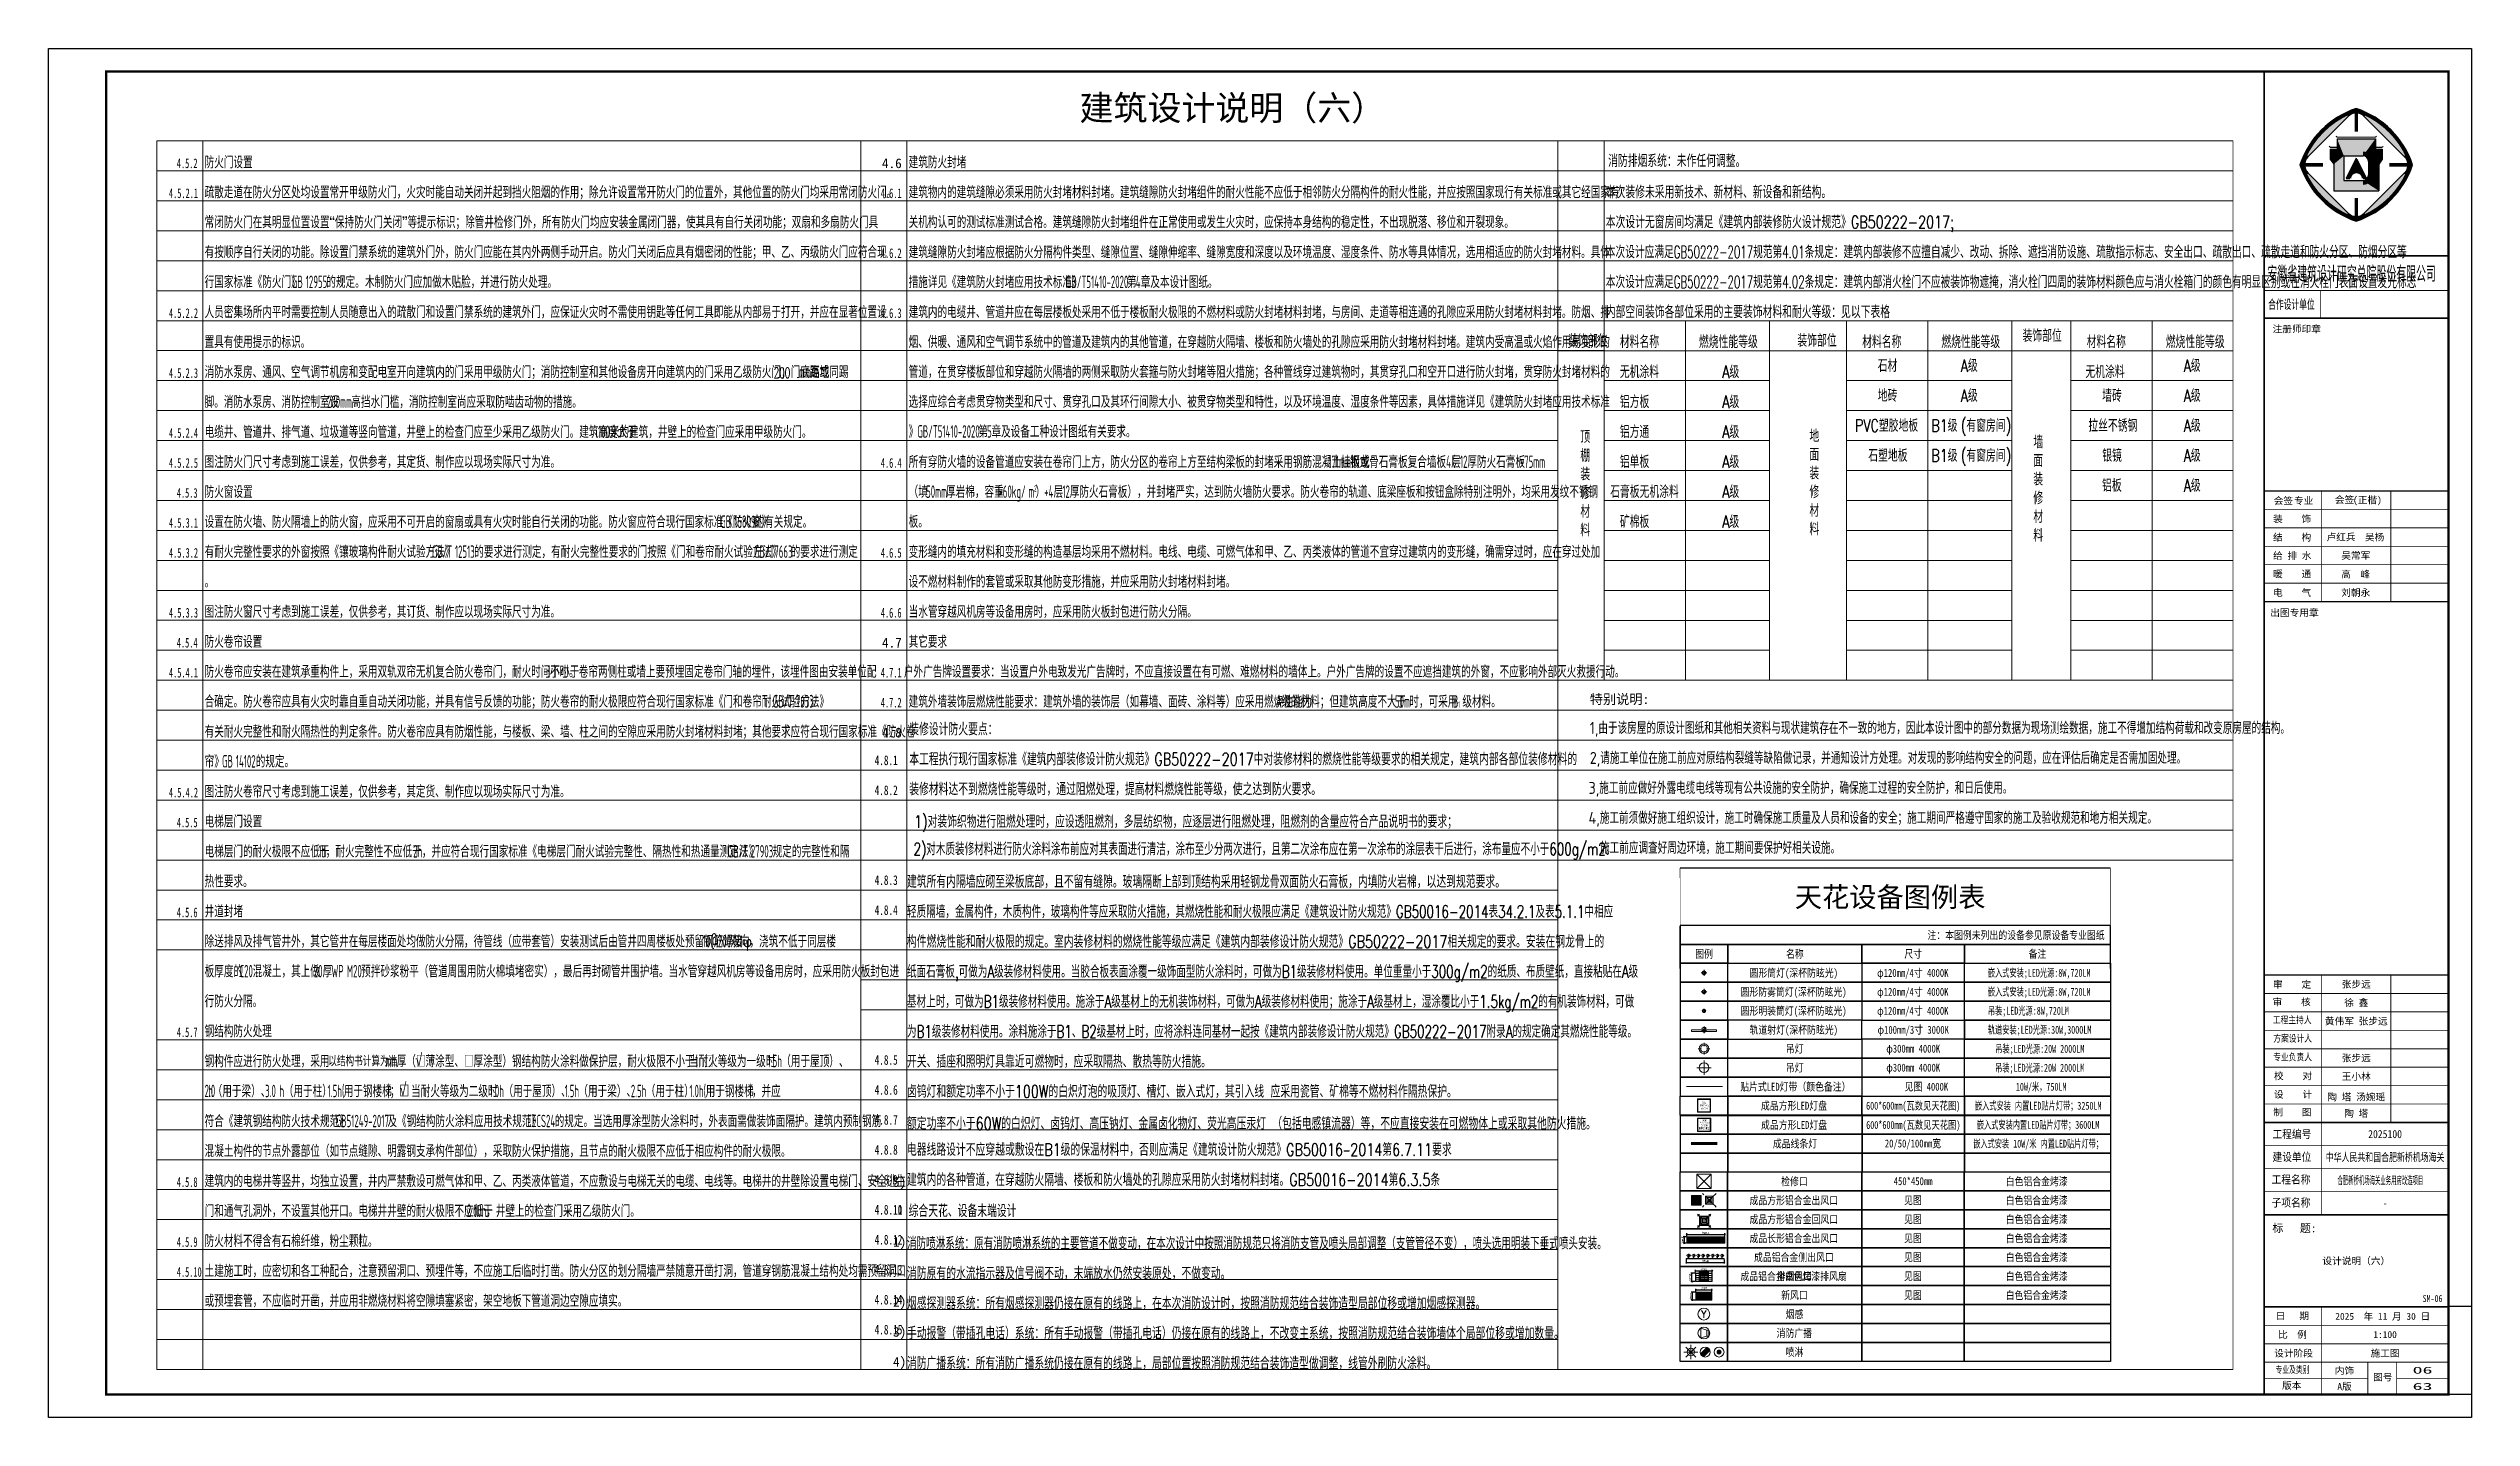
# Model space of a CAD drawing. Header units: millimetres. Extents: x -205444 to 751307, y 179719 to 310340.
# Drawn here: x 418091 to 523191, y 200444 to 259844 of the extents above; entities that cross this region are included whole.
import ezdxf
from ezdxf.enums import TextEntityAlignment as Align

# ---------------------------------------------------------------- set-up
doc = ezdxf.new("R2010")
doc.units = ezdxf.units.MM
doc.header["$LTSCALE"] = 1000
for name, pattern in [('DASH', [0.35, 0.25, -0.1]), ('DASHDOT2', [12.7, 6.35, -3.175, 0, -3.175]), ('DOTE', [2.42, 2, -0.2, 0.02, -0.2]), ('HIDDEN2', [4.7625, 3.175, -1.5875])]:
    doc.linetypes.add(name, pattern=pattern)
doc.layers.get('0').update_dxf_attribs({"linetype": 'CONTINUOUS'})
doc.layers.get('Defpoints').update_dxf_attribs({"color": 250, "linetype": 'CONTINUOUS'})
for name, color, linetype in [('4', 4, 'CONTINUOUS'), ('BZ_标准图框', 7, 'CONTINUOUS'), ('PUB_TEXT', 7, 'CONTINUOUS'), ('TEXT', 6, 'CONTINUOUS'), ('TXT【文字】', 50, 'CONTINUOUS'), ('VHSoft_boundary', 7, 'CONTINUOUS'), ('XL【辅助线】', 203, 'CONTINUOUS'), ('项目数据', 200, 'CONTINUOUS')]:
    doc.layers.add(name, color=color, linetype=linetype)
for name, color, linetype, lineweight in [('A-ANNO-TABS', 163, 'CONTINUOUS', 13), ('L-说明', 55, 'CONTINUOUS', 13), ('LS-说明分割', 157, 'CONTINUOUS', 9), ('Other Line', 25, 'CONTINUOUS', 0), ('RC-FCU【空调设备】', 1, 'CONTINUOUS', 0), ('RC-LIGHT【天花灯具】', 2, 'CONTINUOUS', 0), ('RC-LIGHT【灯带】', 2, 'DASHDOT2', 0), ('RC-PL【喷淋】', 9, 'CONTINUOUS', 0), ('RC-STR【天花细线】', 136, 'CONTINUOUS', 0), ('RC-XF【消防广播】', 15, 'CONTINUOUS', 0), ('RC-YG【烟感】', 16, 'CONTINUOUS', 0), ('TXT【平面空间文字】', 50, 'CONTINUOUS', 0)]:
    doc.layers.add(name, color=color, linetype=linetype, lineweight=lineweight)
doc.layers.add('VHSoft_barcode', color=7, linetype='CONTINUOUS', plot=False)
doc.styles.add('-casdi中南字体', font='SimSun.ttf', dxfattribs={"width": 0.7})
doc.styles.add('CCD_DIM', font='ARCHS.SHX', dxfattribs={"width": 0.7})
doc.styles.add('HT', font='simhei.ttf')
doc.styles.add('hz', font='simplex.shx', dxfattribs={"width": 0.8, "height": 300, "bigfont": 'hztxt.shx'})
doc.styles.get("Standard").update_dxf_attribs({"font": 'GBENOR', "bigfont": 'GBCBIG.shx'})
doc.styles.add('STYLE1', font='simhei.ttf')
doc.styles.add('XZC', font='SIMPLEX.SHX', dxfattribs={"width": 0.7, "bigfont": 'hztxt.shx'})
doc.styles.add('宋体', font='SimSun.ttf', dxfattribs={"width": 0.8})
doc.styles.add('文字', font='SimSun.ttf', dxfattribs={"width": 0.8})
doc.linetypes.add('LED_LINE', pattern='A,12.7,-5.08,["LED",XZC,S=2.54,R=0,X=-2.54,Y=-1.27],-6.35', length=24.13)
doc.dimstyles.new('ZL_1：25', dxfattribs={"dimscale": 25, "dimtxt": 3, "dimasz": 1, "dimexe": 2, "dimexo": 1, "dimgap": 0.5, "dimtad": 1, "dimdec": 0, "dimrnd": 5, "dimdsep": 46, "dimtxsty": 'CCD_DIM', "dimblk": 'WS-cj', "dimblk1": 'WS-cj', "dimblk2": 'WS-cj', "dimcen": 0, "dimclrd": 44, "dimclre": 44, "dimclrt": 2, "dimadec": 0, "dimazin": 0, "dimtfac": 1, "dimtdec": 0, "dimtix": 1, "dimtofl": 0, "dimtmove": 2, "dimatfit": 3, "dimldrblk": 'hl_arrow2', "dimfxl": 5, "dimfxlon": 1, "dimarcsym": 0})

msp = doc.modelspace()

# ---------------------------------------------------------------- texts
at = {"style": 'HT'}
for s, p in [('4.6', (454244.7, 254652.4)), ('4.7', (454244.7, 233852.4)), ('4.8', (454244.7, 229952.4))]:
    msp.add_text(s, height=420, dxfattribs=at).set_placement(p)
at = {"layer": '4', "style": 'HT'}
msp.add_text('特别说明:', height=420, dxfattribs=at).set_placement((484944.4, 231402.1))
at = {"layer": 'A-ANNO-TABS', "color": 0, "style": 'STYLE1'}
msp.add_text('建筑设计说明（六）', height=1080, dxfattribs=at).set_placement((462813.1, 256726.4))
at = {"layer": 'BZ_标准图框', "style": 'HT'}
msp.add_text('天花设备图例表', height=865.98, dxfattribs=at).set_placement((493838.6, 222594.8))
at = {"layer": 'L-说明'}
for s, height, style, width, p in [('4.5.2', 420, 'HT', 0.6, (423657.8, 254652.4)), ('消防排烟系统：未作任何调整。', 540, 'hz', 0.75, (485741, 254696)), ('4.5.2.1', 420, 'HT', 0.6, (423317.8, 253352.4)), ('4.6.1', 420, 'HT', 0.6, (454194.7, 253352.4)), ('本次装修未采用新技术、新材料、新设备和新结构。 ', 540, 'hz', 0.75, (485637.7, 253342.4)), ('本次设计无窗房间均满足《建筑内部装修防火设计规范》GB50222-2017; ', 540, 'hz', 0.75, (485637.7, 252042.4)), ('本次设计应满足GB50222-2017规范第4.01条规定：建筑内部装修不应擅自减少、改动、拆除、遮挡消防设施、疏散指示标志、安全出口、疏散出口、疏散走道和防火分区、防烟分区等 ', 540, 'hz', 0.6, (485637.7, 250742.4)), ('4.6.2', 420, 'HT', 0.6, (454194.7, 250752.4)), ('本次设计应满足GB50222-2017规范第4.02条规定：建筑内部消火栓门不应被装饰物遮掩，消火栓门四周的装饰材料颜色应与消火栓箱门的颜色有明显区别或在消火栓门表面设置发光标志 ', 540, 'hz', 0.6, (485637.7, 249442.4)), ('4.5.2.2', 420, 'HT', 0.6, (423317.8, 248152.4)), ('4.6.3', 420, 'HT', 0.6, (454194.7, 248152.4)), ('内部空间装饰各部位采用的主要装饰材料和耐火等级：见以下表格', 540, 'hz', 0.75, (485637.7, 248142.4)), ('4.5.2.3', 420, 'HT', 0.6, (423317.8, 245552.4)), ('4.5.2.4', 420, 'HT', 0.6, (423317.8, 242952.4)), ('4.5.2.5', 420, 'HT', 0.6, (423317.8, 241652.4)), ('4.6.4', 420, 'HT', 0.6, (454194.7, 241652.4)), ('4.5.3', 420, 'HT', 0.6, (423657.8, 240352.4)), ('4.5.3.1', 420, 'HT', 0.6, (423317.8, 239052.4)), ('4.5.3.2', 420, 'HT', 0.6, (423317.8, 237752.4)), ('4.6.5', 420, 'HT', 0.6, (454194.7, 237752.4)), ('4.5.3.3', 420, 'HT', 0.6, (423317.8, 235152.4)), ('4.6.6', 420, 'HT', 0.6, (454194.7, 235152.4)), ('4.5.4', 420, 'HT', 0.6, (423657.8, 233852.4)), ('4.5.4.1', 420, 'HT', 0.6, (423317.8, 232552.4)), ('4.7.1', 420, 'HT', 0.6, (454194.7, 232552.4)), ('4.7.2', 420, 'HT', 0.6, (454194.7, 231252.4)), ('4.8.1', 420, 'HT', 0.7, (453927.8, 228750.9)), ('本工程执行现行国家标准《建筑内部装修设计防火规范》GB50222-2017中对装修材料的燃烧性能等级要求的相关规定，建筑内部各部位装修材料的', 540, 'hz', 0.75, (455428.3, 228740.9)), ('4.5.4.2', 420, 'HT', 0.6, (423317.8, 227352.4)), ('4.8.2', 420, 'HT', 0.7, (453927.1, 227450.9)), ('装修材料达不到燃烧性能等级时，通过阻燃处理，提高材料燃烧性能等级，使之达到防火要求。', 540, 'hz', 0.75, (455427.6, 227440.9)), ('4.5.5', 420, 'HT', 0.6, (423657.8, 226052.4)), (' 1)对装饰织物进行阻燃处理时，应设透阻燃剂，多层纺织物，应逐层进行阻燃处理，阻燃剂的含量应符合产品说明书的要求；', 540, 'hz', 0.75, (455354.1, 226030.9)), (' 2)对木质装修材料进行防火涂料涂布前应对其表面进行清洁，涂布至少分两次进行，且第二次涂布应在第一次涂布的涂层表干后进行，涂布量应不小于600g/m2。', 540, 'hz', 0.7, (455354.1, 224840.9)), ('4.8.3', 420, 'HT', 0.7, (453927.1, 223550.9)), ('建筑所有内隔墙应砌至梁板底部，且不留有缝隙。玻璃隔断上部到顶结构采用轻钢龙骨双面防火石膏板，内填防火岩棉，以达到规范要求。', 540, 'hz', 0.75, (455328.8, 223424.7)), ('4.5.6', 420, 'HT', 0.6, (423657.8, 222152.4)), ('4.8.4', 420, 'HT', 0.7, (453927.1, 222250.9)), ('轻质隔墙，金属构件，木质构件，玻璃构件等应采取防火措施，其燃烧性能和耐火极限应满足《建筑设计防火规范》GB50016-2014表34.2.1及表5.1.1中相应', 540, 'hz', 0.7, (455328.8, 222124.7)), ('构件燃烧性能和耐火极限的规定。室内装修材料的燃烧性能等级应满足《建筑内部装修设计防火规范》GB50222-2017相关规定的要求。安装在钢龙骨上的', 540, 'hz', 0.75, (455328.8, 220824.7)), ('纸面石膏板,可做为A级装修材料使用。当胶合板表面涂覆一级饰面型防火涂料时，可做为B1级装修材料使用。单位重量小于300g/m2的纸质、布质壁纸，直接粘贴在A级', 540, 'hz', 0.7, (455328.8, 219524.7)), ('基材上时，可做为B1级装修材料使用。施涂于A级基材上的无机装饰材料，可做为A级装修材料使用；施涂于A级基材上，湿涂覆比小于1.5kg/m2的有机装饰材料，可做', 540, 'hz', 0.7, (455328.8, 218224.7)), ('4.5.7', 420, 'HT', 0.6, (423657.8, 216952.4)), ('为B1级装修材料使用。涂料施涂于B1、B2级基材上时，应将涂料连同基材一起按《建筑内部装修设计防火规范》GB50222-2017附录A的规定确定其燃烧性能等级。', 540, 'hz', 0.7, (455328.8, 216924.7)), ('4.8.5', 420, 'HT', 0.7, (453927.1, 215750.9)), ('开关、插座和照明灯具靠近可燃物时，应采取隔热、散热等防火措施。 ', 540, 'hz', 0.75, (455328.8, 215624.7)), ('4.8.6', 420, 'HT', 0.7, (453927.8, 214450.9)), ('卤钨灯和额定功率不小于100W的白炽灯泡的吸顶灯、槽灯、嵌入式灯，其引入线 应采用瓷管、矿棉等不燃材料作隔热保护。', 540, 'hz', 0.75, (455328.8, 214324.7)), ('4.8.7', 420, 'HT', 0.7, (453927.8, 213150.9)), ('额定功率不小于60W的白炽灯、卤钨灯、高压钠灯、金属卤化物灯、荧光高压汞灯 （包括电感镇流器）等，不应直接安装在可燃物体上或采取其他防火措施。', 540, 'hz', 0.75, (455328.8, 212932.4)), ('4.8.8', 420, 'HT', 0.7, (453927.1, 211850.9)), ('4.5.8', 420, 'HT', 0.6, (423657.8, 210452.4)), ('4.8.9', 420, 'HT', 0.7, (453926.4, 210550.9)), ('4.8.10', 420, 'HT', 0.7, (453925.6, 209250.9)), ('4.8.11', 420, 'HT', 0.7, (453926.4, 209250.9)), ('综合天花、设备末端设计', 540, 'hz', 0.75, (455400.8, 209142.4)), ('4.5.9', 420, 'HT', 0.6, (423657.8, 207852.4)), ('4.8.12', 420, 'HT', 0.7, (453926.4, 207950.9)), ('消防喷淋系统：原有消防喷淋系统的主要管道不做变动，在本次设计中按照消防规范只将消防支管及喷头局部调整（支管管径不变），喷头选用明装下垂式喷头安装。', 540, 'hz', 0.7, (455328.1, 207732.4)), ('4.8.13', 420, 'HT', 0.7, (453925.6, 206650.9)), ('4.5.10', 420, 'HT', 0.6, (423657.8, 206552.4)), ('消防原有的水流指示器及信号阀不动，末端放水仍然安装原处，不做变动。 ', 540, 'hz', 0.75, (455328.1, 206432.4)), ('4.8.14', 420, 'HT', 0.7, (453925.6, 205350.9)), ('烟感探测器系统：所有烟感探测器仍接在原有的线路上，在本次消防设计时，按照消防规范结合装饰造型局部位移或增加烟感探测器。', 540, 'hz', 0.75, (455328.1, 205132.4)), ('4.8.15', 420, 'HT', 0.7, (453926.4, 204050.9)), ('手动报警（带插孔电话）系统：所有手动报警（带插孔电话）仍接在原有的线路上，不改变主系统，按照消防规范结合装饰墙体个局部位移或增加数量。', 540, 'hz', 0.75, (455328.1, 203832.4)), ('消防广播系统：所有消防广播系统仍接在原有的线路上，局部位置按照消防规范结合装饰造型做调整，线管外刷防火涂料。', 540, 'hz', 0.75, (455328.1, 202532.4))]:
    msp.add_text(s, height=height, dxfattribs=dict(at, style=style, width=width)).set_placement(p)
for s, height, p in [('防火门设置', 520.85, (424864.6, 254642.4)), ('疏散走道在防火分区处均设置常开甲级防火门，火灾时能自动关闭并起到挡火阻烟的作用；除允许设置常开防火门的位置外，其他位置的防火门均采用常闭防火门。', 520.851, (424864.6, 253342.4)), ('建筑物内的建筑缝隙必须采用防火封堵材料封堵。建筑缝隙防火封堵组件的耐火性能不应低于相邻防火分隔构件的耐火性能，并应按照国家现行有关标准或其它经国家有', 520.851, (455401.5, 253342.4)), ('常闭防火门在其明显位置设置“保持防火门关闭”等提示标识；除管井检修门外，所有防火门均应安装金属闭门器，使其具有自行关闭功能；双扇和多扇防火门具', 520.851, (424864.6, 252042.4)), ('关机构认可的测试标准测试合格。建筑缝隙防火封堵组件在正常使用或发生火灾时，应保持本身结构的稳定性，不出现脱落、移位和开裂现象。', 520.851, (455401.5, 252046.4)), ('有按顺序自行关闭的功能。除设置门禁系统的建筑外门外，防火门应能在其内外两侧手动开启。防火门关闭后应具有烟密闭的性能；甲、乙、丙级防火门应符合现', 520.851, (424864.6, 250746.4)), ('建筑缝隙防火封堵应根据防火分隔构件类型、缝隙位置、缝隙伸缩率、缝隙宽度和深度以及环境温度、湿度条件、防水等具体情况，选用相适应的防火封堵材料。具体', 520.851, (455401.5, 250742.4)), ('行国家标准《防火门》', 520.85, (424864.6, 249450.4)), ('的规定。', 520.85, (430142.1, 249450.4)), ('木制防火门应加做木贴脸，并进行防火处理。', 520.851, (431820.6, 249450.4)), ('措施详见《建筑防火封堵应用技术标准》', 520.851, (455401.5, 249446.4)), ('第', 520.9, (464872.2, 249446.4)), ('章及本设计图纸。', 520.85, (465467.3, 249446.4)), ('人员密集场所内平时需要控制人员随意出入的疏散门和设置门禁系统的建筑外门，应保证火灾时不需使用钥匙等任何工具即能从内部易于打开，并应在显著位置设', 520.851, (424864.6, 248142.4)), ('建筑内的电缆井、管道井应在每层楼板处采用不低于楼板耐火极限的不燃材料或防火封堵材料封堵，与房间、走道等相连通的孔隙应采用防火封堵材料封堵。防烟、排', 520.851, (455401.5, 248142.4)), ('置具有使用提示的标识。', 520.851, (424864.6, 246846.4)), ('烟、供暖、通风和空气调节系统中的管道及建筑内的其他管道，在穿越防火隔墙、楼板和防火墙处的孔隙应采用防火封堵材料封堵。建筑内受高温或火焰作用易变形的', 520.851, (455401.5, 246846.4)), ('消防水泵房、通风、空气调节机房和变配电室开向建筑内的门采用甲级防火门；消防控制室和其他设备房开向建筑内的门采用乙级防火门；门底距地', 520.851, (424864.6, 245542.4)), ('高或同踢', 520.85, (451129.3, 245542.4)), ('管道，在贯穿楼板部位和穿越防火隔墙的两侧采取防火套箍与防火封堵等阻火措施；各种管线穿过建筑物时，其贯穿孔口和空开口进行防火封堵，贯穿防火封堵材料的', 520.851, (455401.5, 245550.4)), ('脚。消防水泵房、消防控制室设', 520.851, (424864.6, 244246.4)), ('高挡水门槛，消防控制室尚应采取防啮齿动物的措施。', 520.851, (431225.7, 244246.4)), ('选择应综合考虑贯穿物类型和尺寸、贯穿孔口及其环行间隙大小、被贯穿物类型和特性，以及环境温度、湿度条件等因素，具体措施详见《建筑防火封堵应用技术标准', 520.851, (455401.5, 244254.4)), ('电缆井、管道井、排气道、垃圾道等竖向管道，井壁上的检查门应至少采用乙级防火门。建筑高度大于', 520.851, (424864.6, 242942.4)), ('米的建筑，井壁上的检查门应采用甲级防火门。', 520.851, (442439.3, 242942.4)), ('》', 520.9, (455401.5, 242958.4)), ('第', 520.9, (458426.7, 242958.4)), ('章及设备工种设计图纸有关要求。', 520.851, (458994.8, 242958.4)), ('图注防火门尺寸考虑到施工误差，仅供参考，其定货、制作应以现场实际尺寸为准。', 520.851, (424864.6, 241642.4)), ('所有穿防火墙的设备管道应安装在卷帘门上方，防火分区的卷帘上方至结构梁板的封堵采用钢筋混凝土挂板或', 520.851, (455401.5, 241642.4)), ('钢龙骨石膏板复合墙板（', 520.851, (474545.7, 241642.4)), ('层', 520.9, (478932.3, 241642.4)), ('厚防火石膏板', 520.85, (479635.4, 241642.4)), ('防火窗设置', 520.85, (424864.6, 240342.4)), ('（填', 520.85, (455401.5, 240346.4)), ('厚岩棉，容重', 520.85, (457023.8, 240346.4)), ('）', 520.9, (460903.2, 240346.4)), ('层', 520.9, (461687.4, 240346.4)), ('厚防火石膏板），并封堵严实，达到防火墙防火要求。防火卷帘的轨道、底梁座板和按钮盒除特别注明外，均采用发纹不锈钢', 520.851, (462390.5, 240346.4)), ('设置在防火墙、防火隔墙上的防火窗，应采用不可开启的窗扇或具有火灾时能自行关闭的功能。防火窗应符合现行国家标准《防火窗》', 520.851, (424864.6, 239042.4)), ('的有关规定。', 520.85, (448720.4, 239042.4)), ('板。', 520.85, (455401.5, 239050.4)), ('有耐火完整性要求的外窗按照《镶玻璃构件耐火试验方法》', 520.851, (424864.6, 237742.4)), ('的要求进行测定，有耐火完整性要求的门按照《门和卷帘耐火试验方法》', 520.851, (436558.5, 237742.4)), ('的要求进行测定', 520.85, (450284.3, 237742.4)), ('变形缝内的填充材料和变形缝的构造基层均采用不燃材料。电线、电缆、可燃气体和甲、乙、丙类液体的管道不宜穿过建筑内的变形缝，确需穿过时，应在穿过处加', 520.851, (455401.5, 237742.4)), ('。', 520.9, (424864.6, 236446.4)), ('设不燃材料制作的套管或采取其他防变形措施，并应采用防火封堵材料封堵。', 520.851, (455401.5, 236446.4)), ('图注防火窗尺寸考虑到施工误差，仅供参考，其订货、制作应以现场实际尺寸为准。', 520.851, (424864.6, 235142.4)), ('当水管穿越风机房等设备用房时，应采用防火板封包进行防火分隔。', 520.851, (455401.5, 235142.4)), ('防火卷帘设置', 520.85, (424864.6, 233842.4)), ('防火卷帘应安装在建筑承重构件上，采用双轨双帘无机复合防火卷帘门，耐火时间不小于', 520.851, (424864.6, 232542.4)), ('小时。卷帘两侧柱或墙上要预埋固定卷帘门轴的埋件，该埋件图由安装单位配', 520.851, (439840.4, 232542.4)), ('户外广告牌设置要求：当设置户外电致发光广告牌时，不应直接设置在有可燃、难燃材料的墙体上。户外广告牌的设置不应遮挡建筑的外窗，不应影响外部灭火救援行动。', 520.851, (455196.3, 232542.4)), ('合确定。防火卷帘应具有火灾时靠自重自动关闭功能，并具有信号反馈的功能；防火卷帘的耐火极限应符合现行国家标准《门和卷帘耐火试验方法》', 520.851, (424864.6, 231246.4)), ('建筑外墙装饰层燃烧性能要求：建筑外墙的装饰层（如幕墙、面砖、涂料等）应采用燃烧性能为', 520.851, (455401.5, 231242.4)), ('级的材料；但建筑高度不大于', 520.851, (471568.8, 231242.4)), ('时，可采用', 520.85, (477118.7, 231242.4)), ('级材料。', 520.85, (479419.4, 231242.4)), ('有关耐火完整性和耐火隔热性的判定条件。防火卷帘应具有防烟性能，与楼板、梁、墙、柱之间的空隙应采用防火封堵材料封堵；其他要求应符合现行国家标准《防火卷', 520.851, (424864.6, 229942.4)), ('帘》', 520.85, (424864.6, 228646.4)), ('的规定。', 520.85, (427080.9, 228646.4)), ('图注防火卷帘尺寸考虑到施工误差，仅供参考，其定货、制作应以现场实际尺寸为准。', 520.851, (424864.6, 227342.4)), ('电梯层门设置', 520.85, (424864.6, 226042.4)), ('电梯层门的耐火极限不应低于', 520.851, (424864.6, 224742.4)), ('，耐火完整性不应低于', 520.85, (430117.6, 224742.4)), ('，并应符合现行国家标准《电梯层门耐火试验完整性、隔热性和热通量测定法》', 520.851, (434287, 224742.4)), ('规定的完整性和隔', 520.85, (449502.2, 224742.4)), ('热性要求。', 520.85, (424864.6, 223446.4)), ('井道封堵', 520.85, (424864.6, 222142.4)), ('除送排风及排气管井外，其它管井在每层楼面处均做防火分隔，待管线（应带套管）安装测试后由管井四周楼板处预留钢筋焊接φ', 520.851, (424864.6, 220842.4)), ('双向，浇筑不低于同层楼', 520.851, (447664.1, 220842.4)), ('板厚度的', 520.85, (424864.6, 219542.4)), ('混凝土，其上做', 520.85, (426948.2, 219542.4)), ('厚', 520.9, (429980.3, 219542.4)), ('预拌砂浆粉平（管道周围用防火棉填堵密实），最后再封砌管井围护墙。当水管穿越风机房等设备用房时，应采用防火板封包进', 520.851, (431655.4, 219542.4)), ('行防火分隔。', 520.85, (424864.6, 218246.4)), ('钢结构防火处理', 520.85, (424864.6, 216942.4)), ('钢构件应进行防火处理，采用', 520.851, (424864.6, 215642.4)), ('厚（□薄涂型、□厚涂型）钢结构防火涂料做保护层，耐火极限不小于：□', 520.851, (433195.6, 215642.4)), ('当耐火等级为一级时', 520.85, (445869.5, 215642.4)), ('（用于屋顶）、', 520.85, (449875.8, 215642.4)), ('（用于梁）、', 520.85, (425215.6, 214342.4)), ('（用于柱）', 520.85, (428300.5, 214342.4)), ('用于钢楼梯', 520.85, (430898.3, 214342.4)), ('；□', 520.85, (432902, 214342.4)), ('当耐火等级为二级时', 520.85, (433822.3, 214342.4)), ('（用于屋顶）、', 520.85, (437828.6, 214342.4)), ('（用于梁）、', 520.85, (441076.7, 214342.4)), ('（用于柱）', 520.85, (443999.6, 214342.4)), ('用于钢楼梯', 520.85, (446597.3, 214342.4)), ('，并应', 520.85, (448601.1, 214342.4)), ('符合《建筑钢结构防火技术规范》', 520.851, (424864.6, 213042.4)), ('及《钢结构防火涂料应用技术规范》', 520.851, (432793.8, 213042.4)), ('的规定。当选用厚涂型防火涂料时，外表面需做装饰面隔护。建筑内预制钢筋', 520.851, (440048.2, 213042.4)), ('混凝土构件的节点外露部位（如节点缝隙、明露钢支承构件部位），采取防火保护措施，且节点的耐火极限不应低于相应构件的耐火极限。', 520.851, (424864.6, 211746.4)), ('建筑内的电梯井等竖井，均独立设置，井内严禁敷设可燃气体和甲、乙、丙类液体管道，不应敷设与电梯无关的电缆、电线等。电梯井的井壁除设置电梯门、安全逃生', 520.851, (424864.6, 210442.4)), ('门和通气孔洞外，不设置其他开口。电梯井井壁的耐火极限不应低于', 520.851, (424864.6, 209146.4)), ('，井壁上的检查门采用乙级防火门。', 520.851, (437076.1, 209146.4)), ('防火材料不得含有石棉纤维，粉尘颗粒。', 520.851, (424864.6, 207842.4)), ('土建施工时，应密切和各工种配合，注意预留洞口、预埋件等，不应施工后临时打凿。防火分区的划分隔墙严禁随意开凿打洞，管道穿钢筋混凝土结构处均需预留洞口', 520.851, (424864.6, 206542.4)), ('或预埋套管，不应临时开凿，并应用非燃烧材料将空隙填塞紧密，架空地板下管道洞边空隙应填实。', 520.851, (424864.6, 205246.4))]:
    msp.add_text(s, height=height, dxfattribs=at).set_placement(p)
at = {"layer": 'L-说明', "width": 0.6}
for s, height, p in [('GB', 540, (428656.1, 249450.4)), ('12955', 540, (429250.1, 249450.4)), ('GB/T51410-2020', 540, (462226.2, 249446.4)), ('4', 540, (465251.3, 249446.4)), ('mm', 540, (450643.3, 245542.4)), ('200mm', 540, (430172.7, 244246.4)), ('100', 540, (441926.3, 242942.4)), ('GB/T51410-2020', 540, (455780.7, 242958.4)), ('5', 540, (458805.8, 242958.4)), ('171mm', 540, (473600.7, 241642.4)), ('4', 540, (478716.3, 241642.4)), ('12', 540, (479311.4, 241642.4)), ('+75mm', 540, (481910.3, 241642.4)), ('50mm', 540, (456159.8, 240346.4)), ('>60kg/', 540, (459298.7, 240346.4)), ('m', 540, (460594.7, 240346.4)), ('2', 270, (460837.7, 240616.4)), ('+4', 540, (461282.4, 240346.4)), ('12', 540, (462066.5, 240346.4)), ('GB', 540, (447234.4, 239042.4)), ('16809', 540, (447828.4, 239042.4)), ('GB/T', 540, (434722.5, 237742.4)), ('12513', 540, (435721.5, 237742.4)), ('GB/T7663', 540, (448691.3, 237742.4)), ('3', 540, (439651.4, 232542.4)), ('GB/T', 540, (449509.3, 231246.4)), ('7633', 540, (450508.3, 231246.4)), ('A', 540, (471325.8, 231242.4)), ('50m', 540, (476497.7, 231242.4)), ('B', 540, (479014.4, 231242.4)), ('1', 270, (479230.4, 231242.4)), ('GB', 540, (425622.9, 228646.4)), ('14102', 540, (426216.9, 228646.4)), ('1h', 540, (429793.6, 224742.4)), ('2h', 540, (433909, 224742.4)), ('GB/T', 540, (447557.3, 224742.4)), ('27903', 540, (448556.3, 224742.4)), ('10@200', 540, (446476.1, 220842.4)), ('C20', 540, (426381.2, 219542.4)), ('20', 540, (429602.3, 219542.4)), ('WP', 540, (430359.4, 219542.4)), ('M20', 540, (431034.4, 219542.4)), ('mm', 540, (432709.6, 215642.4)), ('1.5h', 540, (449281.8, 215642.4)), ('2.0', 540, (424864.6, 214346.4)), ('h', 540, (425026.6, 214342.4)), ('3.0', 540, (427490.5, 214342.4)), ('h', 540, (428111.5, 214342.4)), ('1.5h(', 540, (430196.3, 214342.4)), (')', 540, (432794, 214342.4)), ('1.0h', 540, (437234.6, 214342.4)), ('1.5h', 540, (440482.7, 214342.4)), ('2.5h', 540, (443351.6, 214342.4)), ('1.0h(', 540, (445895.3, 214342.4)), (')', 540, (448493.1, 214342.4)), ('GB51249-2017', 540, (430551.9, 213042.4)), ('CECS24', 540, (438860.2, 213042.4)), ('2.00h', 540, (436239.1, 209146.4))]:
    msp.add_text(s, height=height, dxfattribs=at).set_placement(p)
at = {"layer": 'L-说明', "color": 7, "style": 'hz', "width": 0.75}
for s, p in [('装修设计防火要点：', (455427.6, 230040.9)), ('电器线路设计不应穿越或敷设在B1级的保温材料中，否则应满足《建筑设计防火规范》GB50016—2014第6.7.11要求', (455328.1, 211797.4)), ('建筑内的各种管道，在穿越防火隔墙、楼板和防火墙处的孔隙应采用防火封堵材料封堵。GB50016-2014第6.3.5条', (455328.1, 210491.3))]:
    msp.add_text(s, height=540, dxfattribs=at).set_placement(p)
at = {"layer": 'L-说明', "color": 1}
for s, p in [('1,由于该房屋的原设计图纸和其他相关资料与现状建筑存在不一致的地方，因此本设计图中的部分数据为现场测绘数据，施工不得增加结构荷载和改变原房屋的结构。', (484944.4, 230102.1)), ('2,请施工单位在施工前应对原结构裂缝等缺陷做记录，并通知设计方处理。对发现的影响结构安全的问题，应在评估后确定是否需加固处理。', (484944.4, 228802.1)), ('3,施工前应做好外露电缆电线等现有公共设施的安全防护，确保施工过程的安全防护，和日后使用。', (484893.6, 227502.1)), ('4,施工前须做好施工组织设计，施工时确保施工质量及人员和设备的安全；施工期间严格遵守国家的施工及验收规范和地方相关规定。', (484893.6, 226202.1)), ('施工前应调查好周边环境，施工期间要保护好相关设施。', (485390.6, 224902.1))]:
    msp.add_text(s, height=520.851, dxfattribs=at).set_placement(p)
at = {"layer": 'L-说明', "color": 3, "style": 'hz', "width": 0.75}
for p in [(434012.1, 215686.5), (433319.5, 214404.2)]:
    msp.add_text('√', height=540, dxfattribs=at).set_placement(p)
at = {"layer": 'L-说明', "style": 'HT'}
for s, p in [('5)', (454725.9, 210452.4)), ('1)', (454725.1, 207852.4)), ('2)', (454725.9, 205252.4)), ('3)', (454725.9, 203952.4)), ('4)', (454725.1, 202652.4))]:
    msp.add_text(s, height=420, dxfattribs=at).set_placement(p)
at = {"layer": 'PUB_TEXT'}
for s, p in [('建筑防火封堵', (455401.5, 254642.4)), ('其它要求', (455401.5, 233842.4))]:
    msp.add_text(s, height=520.85, dxfattribs=at).set_placement(p)
at = {"layer": 'TXT【平面空间文字】', "style": '文字', "width": 0.8}
msp.add_text('注：本图例未列出的设备参见原设备专业图纸', height=343.015, dxfattribs=at).set_placement((499593.4, 221201.4))
at = {"layer": 'TXT【文字】', "style": '宋体'}
for s, height, width, p in [('图例', 343.01, 0.8, (489899.5, 220387.3)), ('名称', 343.01, 0.8, (493840.2, 220384.4)), ('尺寸', 343.01, 0.8, (498973.6, 220389.2)), ('备注', 343.01, 0.8, (504363.8, 220385.4)), ('φ120mm/4寸 4000K', 343.015, 0.8, (498956.3, 219565)), ('φ120mm/4寸 4000K', 343.015, 0.8, (498956.3, 218741.8)), ('φ120mm/4寸 4000K', 343.015, 0.8, (498956.3, 217918.6)), ('φ100mm/3寸 3000K', 343.015, 0.8, (498973.6, 217095.3)), ('φ300mm 4000K', 343.015, 0.8, (498973.6, 216277.8)), ('φ300mm 4000K', 343.015, 0.8, (498973.6, 215454.6)), ('600*600mm(瓦数见天花图)', 343.015, 0.75, (498973.6, 213801.4)), ('600*600mm(瓦数见天花图)', 343.015, 0.75, (498978.5, 212967.4)), ('20/50/100mm宽', 343.015, 0.8, (498961.6, 212163.6)), ('450*450mm', 343.01, 0.8, (498968.9, 210527.9))]:
    msp.add_text(s, height=height, dxfattribs=dict(at, width=width)).set_placement(p, align=Align.CENTER)
for s, height, width, p in [('圆形筒灯(深杯防眩光)', 343.015, 0.8, (491877.9, 219564.1)), ('嵌入式安装;LED光源:8W,720LM', 343.015, 0.65, (502211.4, 219567.9)), ('圆形防雾筒灯(深杯防眩光)', 343.015, 0.8, (491485.5, 218740.8)), ('嵌入式安装;LED光源:8W,720LM', 343.015, 0.65, (502211.4, 218744.7)), ('圆形明装筒灯(深杯防眩光)', 343.015, 0.8, (491485.5, 217917.6)), ('吊装;LED光源:8W,720LM', 343.015, 0.65, (502211.4, 217921.4)), ('轨道射灯(深杯防眩光)', 343.015, 0.8, (491877.9, 217094.4)), ('吊灯', 343.01, 0.8, (493447.7, 216273.1)), ('轨道安装;LED光源:30W,3000LM', 343.015, 0.65, (502211.4, 217098.2)), ('吊装;LED光源:20W 2000LM', 343.015, 0.65, (502530.3, 216271.1)), ('吊灯', 343.01, 0.8, (493447.7, 215449.8)), ('吊装;LED光源:20W 2000LM', 343.015, 0.65, (502526.8, 215447.9)), ('见图 4000K', 343.01, 0.8, (498601.8, 214627.5)), ('10W/米，750LM', 343.015, 0.65, (503427.9, 214624.7)), ('成品方形LED灯盘', 343.01, 0.8, (492368.5, 213800.5)), ('成品方形LED灯盘', 343.01, 0.8, (492373.4, 212966.5)), ('嵌入式安装 内置LED贴片灯带；3250LM', 343.015, 0.65, (501650.1, 213801.4)), ('嵌入式安装内置LED贴片灯带；3600LM', 343.015, 0.65, (501732.3, 212972.8)), ('嵌入式安装 10W/米 内置LED贴片灯带；', 343.015, 0.65, (501576.3, 212155)), ('检修口', 343.01, 0.8, (493246.9, 210518.3)), ('白色铝合金烤漆', 343.01, 0.8, (502985.6, 210517.4)), ('成品方形铝合金出风口', 343.01, 0.8, (491873.3, 209695.1)), ('成品方形铝合金回风口', 343.01, 0.8, (491873.3, 208871.8)), ('见图', 343.01, 0.8, (498576.5, 209698.9)), ('见图', 343.01, 0.8, (498576.5, 208875.7)), ('白色铝合金烤漆', 343.01, 0.8, (502985.6, 209694.1)), ('白色铝合金烤漆', 343.01, 0.8, (502985.6, 208870.9)), ('成品长形铝合金出风口', 343.01, 0.8, (491873.3, 208048.6)), ('见图', 343.01, 0.8, (498576.5, 208052.4)), ('白色铝合金烤漆', 343.01, 0.8, (502985.6, 208047.6)), ('成品铝合金侧出风口', 343.01, 0.8, (492069.5, 207226.3)), ('见图', 343.01, 0.8, (498576.5, 207229.2)), ('白色铝合金烤漆', 343.01, 0.8, (502985.6, 207224.4)), ('成品铝合金白色烤漆排风扇', 343.015, 0.8, (491479.4, 206401.2)), ('排烟风口', 343.01, 0.8, (493049.2, 206402.1)), ('见图', 343.01, 0.8, (498575, 206406)), ('白色铝合金烤漆', 343.01, 0.8, (502984.1, 206401.2)), ('白色铝合金烤漆', 343.01, 0.8, (502984.1, 206401.2)), ('新风口', 343.01, 0.8, (493245.5, 205581.8)), ('烟感', 343.01, 0.8, (493441.7, 204753.7)), ('见图', 343.01, 0.8, (498575, 205582.7)), ('白色铝合金烤漆', 343.01, 0.8, (502984.1, 205577.9)), ('消防广播', 343.01, 0.8, (493049.2, 203933.4)), ('喷淋', 343.01, 0.8, (493441.7, 203112.1))]:
    msp.add_text(s, height=height, dxfattribs=dict(at, width=width)).set_placement(p)
at = {"layer": 'TXT【文字】', "style": '宋体', "width": 0.8}
for s, height, p in [('贴片式LED灯带（颜色备注）', 343.015, (493860.9, 214797.1)), ('成品线条灯', 343.01, (493845, 212324.5))]:
    msp.add_text(s, height=height, dxfattribs=at).set_placement(p, align=Align.MIDDLE_CENTER)
at = {"layer": '项目数据', "style": 'hz', "width": 0.6}
for s, p in [('200', (449551.1, 245544.3)), ('以结构书计算为准', (430227.5, 215681.8))]:
    msp.add_text(s, height=461.7, dxfattribs=at).set_placement(p)

# ---------------------------------------------------------------- blocks, each defined once
blk = doc.blocks.new('G$C077BA564')
at = {"layer": 'LS-说明分割'}
for p, q in [((2727, 11502), (-26548, 11502)), ((-26548, -4098), (-26548, 11502)), ((-24549, -4098), (-24549, 11502)), ((-21018, -4098), (-21018, 11502)), ((-17377, -4098), (-17377, 11502)), ((-14037, -4098), (-14037, 11502)), ((-10507, -4098), (-10507, 11502)), ((-6866, -4098), (-6866, 11502)), ((-4301, -4098), (-4301, 11502)), ((-771, -4098), (-771, 11502)), ((2727, 10202), (-26548, 10202)), ((-17377, 8902), (-24549, 8902)), ((-6866, 8902), (-14037, 8902)), ((2727, 8902), (-4301, 8902)), ((-17377, 7602), (-24549, 7602)), ((-6866, 7602), (-14037, 7602)), ((2727, 7602), (-4301, 7602)), ((-17377, 6302), (-24549, 6302)), ((-6866, 6302), (-14037, 6302)), ((2727, 6302), (-4301, 6302)), ((-17377, 5002), (-24549, 5002)), ((-6866, 5002), (-14037, 5002)), ((2727, 5002), (-4301, 5002)), ((-17377, 3702), (-24549, 3702)), ((-6866, 3702), (-14037, 3702)), ((2727, 3702), (-4301, 3702)), ((-17377, 2402), (-24549, 2402)), ((-6866, 2402), (-14037, 2402)), ((2727, 2402), (-4301, 2402)), ((-17377, 1102), (-24549, 1102)), ((-6866, 1102), (-14037, 1102)), ((2727, 1102), (-4301, 1102)), ((-17377, -198), (-24549, -198)), ((-17377, -198), (-24549, -198)), ((-6866, -198), (-14037, -198)), ((-6866, -198), (-14037, -198)), ((2727, -198), (-4301, -198)), ((2727, -198), (-2536, -198)), ((-17377, -1498), (-24549, -1498)), ((-6866, -1498), (-14037, -1498)), ((2727, -1498), (-4301, -1498)), ((-17377, -2798), (-24549, -2798)), ((-6866, -2798), (-14037, -2798)), ((2727, -2798), (-4301, -2798)), ((2727, -4098), (-26548, -4098))]:
    blk.add_line(p, q, dxfattribs=at)
at = {"layer": 'LS-说明分割', "const_width": 30}
blk.add_lwpolyline([(-26548, 11502), (2727, 11502), (2727, -4098)], dxfattribs=at)
at = {"layer": 'L-说明', "style": 'hz', "width": 0.75}
for s, p in [('装饰部位', (-26099, 10369)), ('材料名称', (-23863, 10312)), ('燃烧性能等级', (-20432, 10312)), ('装饰部位', (-16163, 10369)), ('材料名称', (-13352, 10312)), ('燃烧性能等级', (-9921, 10312)), ('装饰部位', (-6398, 10582)), ('材料名称', (-3615, 10312)), ('燃烧性能等级', (-184, 10312)), ('无机涂料', (-23863, 9012)), ('A级 ', (-19422, 9012)), ('石材', (-12679, 9280)), ('A级 ', (-9082, 9282)), ('无机涂料', (-3671, 9012)), ('A级 ', (589, 9282)), ('地砖', (-12676, 7982)), ('A级 ', (-9082, 7982)), ('墙砖', (-2941, 7978)), ('A级 ', (589, 7982)), ('铝方板 ', (-23863, 7712)), ('A级 ', (-19422, 7712)), ('铝方通', (-23863, 6412)), ('A级 ', (-19422, 6412)), ('PVC塑胶地板', (-13669, 6682)), ('B1级 ', (-10357, 6682)), ('拉丝不锈钢', (-3543, 6680)), ('A级 ', (589, 6682)), ('铝单板 ', (-23863, 5112)), ('A级 ', (-19422, 5112)), ('石塑地板', (-13087, 5382)), ('B1级 ', (-10357, 5382)), ('银镜', (-2938, 5380)), ('A级 ', (589, 5382)), ('石膏板无机涂料', (-24283, 3812)), ('A级 ', (-19422, 3812)), ('铝板', (-2947, 4080)), ('A级 ', (589, 4082)), ('矿棉板', (-23863, 2512)), ('A级 ', (-19422, 2512))]:
    blk.add_text(s, height=540, dxfattribs=at).set_placement(p)
for s, p in [('顶', (-25365, 6464)), ('地', (-15429, 6505)), ('墙', (-5717, 6239)), ('棚', (-25365, 5654)), ('面', (-15429, 5695)), ('面', (-5717, 5429)), ('修', (-25365, 4034)), ('装', (-25365, 4844)), ('修', (-15429, 4075)), ('装', (-15429, 4885)), ('装', (-5717, 4619)), ('材', (-25365, 3224)), ('材', (-15429, 3265)), ('修', (-5717, 3809)), ('材', (-5717, 2999)), ('料', (-25365, 2414)), ('料', (-15429, 2455)), ('料', (-5717, 2189))]:
    blk.add_text(s, height=540, dxfattribs=at).set_placement(p, align=Align.MIDDLE_CENTER)
at = {"layer": 'L-说明', "color": 3, "style": 'hz', "width": 0.75}
for p in [(-9077, 6682), (-9077, 5382)]:
    blk.add_text('(有窗房间)', height=540, dxfattribs=at).set_placement(p)
blk = doc.blocks.new('HB')
at = {"color": 7, "const_width": 113}
for points in [[(7139, 8048, 0.2022739), (6580, 7812)], [(7139, 8047, 0.2022739), (6580, 7811)], [(7139, 8048, -0.2022739), (7699, 7812)], [(7139, 8047, -0.2022739), (7699, 7811)]]:
    blk.add_lwpolyline(points, format="xyb", dxfattribs=at)
at = {"color": 7}
for centre in [(7139, 7267), (7139, 7267), (7139, 7267), (7139, 7266), (7139, 7266), (7139, 7266)]:
    blk.add_arc(centre, 725, 45, 135, dxfattribs=at)
at = {"layer": 'TEXT', "color": 7}
for p, q in [((7139, 6842), (7139, 8292)), ((7139, 6841), (7139, 8291)), ((6627, 7779), (4028, 5181)), ((6627, 7779), (4028, 5181)), ((4028, 5181), (6627, 7779)), ((4028, 5180), (6627, 7778)), ((6627, 7778), (4028, 5180)), ((6627, 7778), (4028, 5180)), ((5907, 6335), (8371, 6335)), ((5907, 6335), (5907, 5683)), ((5907, 6334), (8371, 6334)), ((5907, 6334), (5907, 5682)), ((10250, 5181), (7651, 7779)), ((7651, 7779), (10250, 5181)), ((7651, 7778), (10250, 5180)), ((10250, 5180), (7651, 7778)), ((8371, 6335), (8371, 5683)), ((8371, 6334), (8371, 5682)), ((5472, 5683), (5907, 5683)), ((5472, 5683), (5472, 5031)), ((5472, 5682), (5907, 5682)), ((5472, 5682), (5472, 5030)), ((5472, 5031), (5690, 4705)), ((5472, 5030), (5690, 4704)), ((5690, 4705), (5690, 3002)), ((5690, 4704), (5690, 3001)), ((6342, 5248), (7574, 5248)), ((6342, 5248), (6342, 3654)), ((6342, 5247), (7574, 5247)), ((6342, 5247), (6342, 3653)), ((7139, 5103), (6487, 3799)), ((7139, 5102), (6487, 3798)), ((7139, 5103), (7139, 4207)), ((7139, 5102), (7139, 4206)), ((7175, 5031), (7791, 3799)), ((7175, 5031), (7175, 4159)), ((7175, 5030), (7791, 3798)), ((7175, 5030), (7175, 4158)), ((7936, 4886), (7936, 4017)), ((7936, 4885), (7936, 4015)), ((8371, 5683), (8806, 5683)), ((8371, 5682), (8806, 5682)), ((8806, 5031), (8588, 4705)), ((8806, 5030), (8588, 4704)), ((8588, 4705), (8588, 3002)), ((8588, 4704), (8588, 3001)), ((8806, 5683), (8806, 5031)), ((8806, 5682), (8806, 5030)), ((3516, 4669), (4965, 4669)), ((3516, 4668), (4965, 4668)), ((4028, 4156), (6627, 1558)), ((6627, 1558), (4028, 4156)), ((6627, 1557), (4028, 4155)), ((4028, 4155), (6627, 1557)), ((6342, 3654), (7574, 3654)), ((6342, 3653), (7574, 3653)), ((6487, 3799), (6731, 3799)), ((6487, 3798), (6731, 3798)), ((7583, 3799), (7791, 3799)), ((7583, 3798), (7791, 3798)), ((7651, 1558), (10250, 4156)), ((7651, 1557), (10250, 4155)), ((9313, 4669), (10762, 4669)), ((9313, 4668), (10762, 4668)), ((5690, 3002), (8588, 3002)), ((5690, 3001), (8588, 3001)), ((7139, 2495), (7139, 1046)), ((7139, 2494), (7139, 1045))]:
    blk.add_line(p, q, dxfattribs=at)
for points, const_width in [([(7167, 8189, 0.235887), (3616, 4634)], 213), ([(7167, 8188, 0.235887), (3616, 4633)], 213), ([(7111, 8189, -0.235887), (10662, 4634)], 213), ([(7111, 8188, -0.235887), (10662, 4633)], 213), ([(7167, 1148, -0.235887), (3616, 4704)], 213), ([(7167, 1147, -0.235887), (3616, 4703)], 213), ([(3777, 4717, -0.2022739), (4018, 5274)], 113), ([(3777, 4716, -0.2022739), (4018, 5273)], 113), ([(3777, 4620, 0.2022739), (4018, 4063)], 113), ([(3777, 4619, 0.2022739), (4018, 4062)], 113), ([(7111, 1148, 0.235887), (10662, 4704)], 213), ([(7111, 1147, 0.235887), (10662, 4703)], 213), ([(8072, 4886, 0.4142136), (7574, 5384)], 272), ([(8072, 4885, 0.4142136), (7574, 5383)], 272), ([(10501, 4717, 0.2022739), (10260, 5274)], 113), ([(10501, 4716, 0.2022739), (10260, 5273)], 113), ([(10501, 4620, -0.2022739), (10260, 4063)], 113), ([(10501, 4619, -0.2022739), (10260, 4062)], 113), ([(6686, 3799, -0.4142136), (7139, 4252)], 181), ([(6686, 3798, -0.4142136), (7139, 4251)], 181), ([(6731, 3799, -0.4142136), (7139, 4207)], 181), ([(6731, 3798, -0.4142136), (7139, 4206)], 181), ([(7628, 3799, 0.4142136), (7175, 4252)], 181), ([(7628, 3798, 0.4142136), (7175, 4251)], 181), ([(7583, 3799, 0.4142136), (7175, 4207)], 181), ([(7583, 3798, 0.4142136), (7175, 4206)], 181), ([(7574, 3518, 0.4142136), (8072, 4017)], 272), ([(7574, 3517, 0.4142136), (8072, 4015)], 272), ([(7139, 1289, -0.2022739), (6580, 1525)], 113), ([(7139, 1288, -0.2022739), (6580, 1524)], 113), ([(7139, 1289, 0.2022739), (7699, 1525)], 113), ([(7139, 1288, 0.2022739), (7699, 1524)], 113)]:
    blk.add_lwpolyline(points, format="xyb", dxfattribs=dict(at, const_width=const_width))
for points, const_width in [([(7139, 8248), (7139, 6799)], 217), ([(7139, 8247), (7139, 6798)], 217), ([(5830, 6521), (5907, 6444), (8371, 6444), (8448, 6521)], 72.5), ([(5830, 6520), (5907, 6443), (8371, 6443), (8448, 6520)], 72.5), ([(3560, 4669), (5009, 4669)], 217), ([(3560, 4668), (5009, 4668)], 217), ([(5396, 5869), (5472, 5792), (5907, 5792)], 72.5), ([(5396, 5868), (5472, 5791), (5907, 5791)], 72.5), ([(8371, 5792), (8806, 5792), (8882, 5869)], 72.5), ([(8371, 5791), (8806, 5791), (8882, 5868)], 72.5), ([(10719, 4669), (9269, 4669)], 217), ([(10719, 4668), (9269, 4668)], 217), ([(7139, 1089), (7139, 2538)], 217), ([(7139, 1088), (7139, 2537)], 217)]:
    blk.add_lwpolyline(points, dxfattribs=dict(at, const_width=const_width))
for centre, radius, start, end in [((8951, 2857), 5728, 108.43495, 161.56505), ((8951, 2857), 5728, 108.43495, 161.56505), ((8951, 2857), 5728, 108.43495, 161.56505), ((8951, 2856), 5728, 108.43495, 161.56505), ((8951, 2856), 5728, 108.43495, 161.56505), ((8951, 2856), 5728, 108.43495, 161.56505), ((5328, 2857), 5728, 18.43495, 71.56505), ((5328, 2857), 5728, 18.43495, 71.56505), ((5328, 2856), 5728, 18.43495, 71.56505), ((5328, 2856), 5728, 18.43495, 71.56505), ((4541, 4669), 725, 135, 225), ((4541, 4669), 725, 135, 225), ((4541, 4669), 725, 135, 225), ((4541, 4669), 725, 135, 225), ((4541, 4668), 725, 135, 225), ((4541, 4668), 725, 135, 225), ((4541, 4668), 725, 135, 225), ((4541, 4668), 725, 135, 225), ((7574, 4886), 362, 0, 90), ((7574, 4885), 362, 0, 90), ((9737, 4669), 725, 315, 45), ((9737, 4669), 725, 315, 45), ((9737, 4668), 725, 315, 45), ((9737, 4668), 725, 315, 45), ((8951, 6480), 5728, 198.43495, 251.56505), ((8951, 6480), 5728, 198.43495, 251.56505), ((8951, 6479), 5728, 198.43495, 251.56505), ((8951, 6479), 5728, 198.43495, 251.56505), ((5328, 6480), 5728, 288.43495, 341.56505), ((5328, 6479), 5728, 288.43495, 341.56505), ((7574, 4017), 362, 270, 0), ((7574, 4015), 362, 270, 0), ((7139, 2070), 725, 225, 315), ((7139, 2070), 725, 225, 315), ((7139, 2069), 725, 225, 315), ((7139, 2069), 725, 225, 315)]:
    blk.add_arc(centre, radius, start, end, dxfattribs=at)
for points in [[(6662, 7812), (6076, 7812), (4028, 5181), (4028, 5788)], [(6662, 7811), (6076, 7811), (4028, 5180), (4028, 5787)], [(7616, 7812), (8202, 7812), (10250, 5181), (10250, 5788)], [(7616, 7811), (8202, 7811), (10250, 5180), (10250, 5787)], [(5907, 6335), (6342, 5248), (8371, 6335), (7574, 5248)], [(5907, 6335), (5907, 5683), (6342, 5248)], [(5907, 6334), (6342, 5247), (8371, 6334), (7574, 5247)], [(5907, 6334), (5907, 5682), (6342, 5247)], [(8371, 6335), (7667, 5375), (8371, 5683), (8037, 5070)], [(8371, 6334), (7667, 5374), (8371, 5682), (8037, 5069)], [(5472, 5683), (5907, 5683), (5472, 5031), (6342, 5248)], [(5472, 5682), (5907, 5682), (5472, 5030), (6342, 5247)], [(5472, 5031), (5690, 4705), (6342, 5248)], [(5472, 5030), (5690, 4704), (6342, 5247)], [(5690, 4705), (6342, 5248), (5690, 3002), (6342, 3654)], [(5690, 4704), (6342, 5247), (5690, 3001), (6342, 3653)], [(6686, 3799), (6487, 3799), (7139, 4252), (7139, 5103)], [(6686, 3798), (6487, 3798), (7139, 4251), (7139, 5102)], [(7791, 3799), (7628, 3799), (7175, 5031), (7175, 4252)], [(7791, 3798), (7628, 3798), (7175, 5030), (7175, 4251)], [(7936, 4886), (8588, 4705), (8371, 5683), (8806, 5031)], [(7936, 4885), (8588, 4704), (8371, 5682), (8806, 5030)], [(8588, 3002), (7936, 4017), (8588, 4705), (7936, 4886)], [(8588, 3001), (7936, 4015), (8588, 4704), (7936, 4885)], [(8371, 5683), (8806, 5683), (8806, 5031)], [(8371, 5682), (8806, 5682), (8806, 5030)], [(6662, 1525), (6076, 1525), (4028, 4156), (4028, 3550)], [(6662, 1524), (6076, 1524), (4028, 4155), (4028, 3549)], [(6342, 3654), (5690, 3002), (7574, 3654), (8588, 3002)], [(6342, 3653), (5690, 3001), (7574, 3653), (8588, 3001)], [(7616, 1525), (8202, 1525), (10250, 4156), (10250, 3550)], [(7616, 1524), (8202, 1524), (10250, 4155), (10250, 3549)], [(7741, 3547), (8043, 3850), (8588, 3002)], [(7741, 3546), (8043, 3849), (8588, 3001)]]:
    blk.add_solid(points, dxfattribs=at)
blk = doc.blocks.new('vhtemplate_标准图框_A1+0.5')
at = {"layer": 'BZ_标准图框'}
blk.add_lwpolyline([(210, 594), (1261, 594), (1261, 0), (210, 0)], close=True, dxfattribs=at)
at = {"layer": 'BZ_标准图框', "const_width": 1}
blk.add_lwpolyline([(1251, 10), (1251, 584), (235, 584), (235, 10)], close=True, dxfattribs=at)
at = {"layer": 'BZ_标准图框'}
for points, const_width in [([(1171, 10), (1171, 584)], 0.7), ([(1171, 504), (1251, 504)], 0.7), ([(1171, 489), (1251, 489)], 0.35), ([(1195.6, 476.8), (1195.6, 488.8)], 0.35), ([(1171, 477), (1251, 477)], 0.7), ([(1171, 402), (1251, 402)], 0.7), ([(1196, 402), (1196, 354)], 0.35), ([(1226, 402), (1226, 354)], 0.35), ([(1251, 394), (1171, 394)], 0.35), ([(1251, 386), (1171, 386)], 0.35), ([(1251, 378), (1171, 378)], 0.35), ([(1251, 370), (1171, 370)], 0.35), ([(1251, 362), (1171, 362)], 0.35), ([(1251, 354), (1171, 354)], 0.5), ([(1171, 192), (1251, 192)], 0.7), ([(1196, 88), (1196, 192)], 0.35), ([(1226, 128), (1226, 192)], 0.35), ([(1171, 184), (1251, 184)], 0.35), ([(1171, 176), (1251, 176)], 0.35), ([(1171, 168), (1251, 168)], 0.35), ([(1171, 160), (1251, 160)], 0.35), ([(1171, 152), (1251, 152)], 0.35), ([(1171, 144), (1251, 144)], 0.35), ([(1171, 128), (1251, 128)], 0.7), ([(1171, 136), (1251, 136)], 0.35), ([(1171, 136), (1251, 136)], 0.35), ([(1171, 118), (1251, 118)], 0.35), ([(1171, 108), (1251, 108)], 0.35), ([(1171, 98), (1251, 98)], 0.35), ([(1171, 88), (1251, 88)], 0.7), ([(1171, 48), (1251, 48)], 0.7), ([(1196, 24), (1196, 48)], 0.35), ([(1171, 40), (1251, 40)], 0.35), ([(1171, 32), (1251, 32)], 0.35), ([(1171, 24), (1251, 24)], 0.35), ([(1176, 24), (1246, 24)], 0.35), ([(1196, 10), (1196, 24)], 0.35), ([(1216, 10), (1216, 24)], 0.35), ([(1228.5, 10), (1228.5, 24)], 0.35), ([(1171, 17), (1216, 17)], 0.35), ([(1228.5, 17), (1251, 17)], 0.35)]:
    blk.add_lwpolyline(points, dxfattribs=dict(at, const_width=const_width))
at = {"layer": 'VHSoft_barcode'}
blk.add_lwpolyline([(1251, 10), (1251, 48.3), (1261, 48.3), (1261, 10)], close=True, dxfattribs=at)
at = {"layer": 'VHSoft_boundary'}
blk.add_lwpolyline([(210, 594), (1261, 594), (1261, 0), (210, 0)], close=True, dxfattribs=at)
at = {"layer": 'BZ_标准图框', "xscale": 0.0067500000000109, "yscale": 0.0067500000000109, "zscale": 0.0067500000000109}
blk.add_blockref('HB', (1162.8, 512), dxfattribs=at)
at = {"layer": 'BZ_标准图框', "style": 'HT'}
for s, height, width, p in [('安徽省建筑设计研究总院股份有限公司', 6, 0.525, (1172.5, 493.4)), ('合作设计单位', 4, 0.6, (1172.8, 481)), ('工程主持人', 3, 0.8, (1174.8, 171)), ('方案设计人', 3, 0.8, (1175, 163)), ('专业负责人', 3, 0.8, (1175, 154.9)), ('工程编号', 3.5, 0.88, (1174.7, 121.2)), ('工程名称', 3.5, 0.88, (1174.3, 101.5)), ('建设单位', 3.5, 0.88, (1174.7, 111.3)), ('子项名称', 3.5, 0.88, (1174.3, 91.5)), ('专业及类别', 3, 0.7, (1176, 19.3))]:
    blk.add_text(s, height=height, dxfattribs=dict(at, width=width)).set_placement(p)
for s, height, p in [('注册师印章', 3, (1174.7, 470.8)), ('会签', 3, (1175.2, 396.3)), ('专业', 3, (1184, 396.3)), ('会签', 3, (1201.7, 396.7)), ('(正楷)', 3, (1209.6, 396.6)), ('装    饰', 3, (1174.9, 388.4)), ('结    构', 3, (1174.9, 380.4)), ('卢红兵  吴杨', 3, (1198.1, 380.5)), ('给 排 水', 3, (1174.9, 372.4)), ('暖    通', 3, (1174.9, 364.5)), ('吴常军', 3, (1204.5, 372.5)), ('高  峰', 3, (1204.5, 364.4)), ('电    气', 3, (1174.9, 356.4)), ('刘朝永', 3, (1204.5, 356.4)), ('出图专用章', 3, (1173.7, 347.7)), ('审    定', 3, (1174.9, 186.4)), ('审    核', 3, (1174.7, 178.8)), ('校    对', 3, (1175.3, 146.7)), ('设    计', 3, (1175.3, 138.7)), ('制    图', 3, (1175, 131)), ('标   题:', 3.5, (1174.6, 80.4)), ('日   期', 3, (1176, 42.6)), ('2025  年 11 月 30 日', 3, (1201.9, 42.4)), ('比  例', 3, (1177.1, 34.5)), ('设计阶段', 3, (1175.4, 26.4)), ('内饰', 3, (1201.7, 18.9)), ('版本 ', 3, (1178.8, 12.4)), ('A版', 3, (1202.8, 12)), ('图号', 3, (1218.3, 16))]:
    blk.add_text(s, height=height, dxfattribs=at).set_placement(p)
for tag, p in [('审定', (1211, 186.5)), ('审核', (1211, 178.5)), ('工程主持人', (1211, 170.5)), ('专业负责人', (1211, 154.5)), ('校对', (1211, 146.5)), ('设计', (1211, 137.6)), ('制图', (1211, 130.5)), ('图名', (1211, 66.4)), ('1:100', (1223.5, 34.5)), ('设计阶段', (1223.5, 26.4))]:
    blk.add_attdef(tag, text='', height=3, dxfattribs=at).set_placement(p, align=Align.CENTER)
for tag, width, p in [('2025100', 0.88, (1223.5, 121.3)), ('新桥机场海关业务用房改造项目设计总承包（2次）', 0.475, (1223.5, 101.2)), ('合肥空港经济示范区管理办公室', 0.7, (1223.5, 111.2)), ('-', 0.7, (1223.5, 91.3))]:
    blk.add_attdef(tag, text='', height=3.5, dxfattribs=dict(at, width=width)).set_placement(p, align=Align.CENTER)
for tag, p, p2 in [('索引', (1239.8, 50.1), (1248.4, 50.1)), ('图号', (1235.4, 19), (1244.1, 19))]:
    blk.add_attdef(tag, text='', height=3, dxfattribs=at).set_placement(p, p2, align=Align.FIT)
at = {"layer": 'BZ_标准图框', "style": 'HT', "width": 0.666667}
blk.add_attdef('总图号', text='', height=3, dxfattribs=at).set_placement((1235.4, 12), (1244.1, 12), align=Align.FIT)
blk = doc.blocks.new('方形下送风口')
at = {"color": 250, "lineweight": 0}
for p, q in [((153, 153), (-147, -147)), ((-147, 153), (153, -147))]:
    blk.add_line(p, q, dxfattribs=at)
blk.add_lwpolyline([(-147, 153), (153, 153), (153, -147), (-147, -147)], close=True)
at = {"color": 251, "lineweight": 0}
for points in [[(128, -122), (-122, -122), (-122, 128), (128, 128)], [(103, -97), (-97, -97), (-97, 103), (103, 103)], [(78, -72), (-72, -72), (-72, 78), (78, 78)], [(53, -47), (-47, -47), (-47, 53), (53, 53)], [(28, -22), (-22, -22), (-22, 28), (28, 28)]]:
    blk.add_lwpolyline(points, close=True, dxfattribs=at)
blk = doc.blocks.new('方形下回风口')
at = {"color": 8}
for p, q in [((-113, 112), (-38, 37)), ((37, 37), (112, 112)), ((-38, -38), (-113, -113)), ((37, -38), (112, -113))]:
    blk.add_line(p, q, dxfattribs=at)
for points in [[(-156, 213), (-156, 156), (-213, 213), (-156, 156), (-213, 156)], [(156, 213), (156, 156), (213, 213), (156, 156), (213, 156)], [(-156, -213), (-156, -156), (-213, -213), (-156, -156), (-213, -156)], [(156, -213), (156, -156), (213, -213), (156, -156), (213, -156)]]:
    blk.add_lwpolyline(points, dxfattribs=at)
blk.add_lwpolyline([(150, 150), (150, -150), (-150, -150), (-150, 150)], close=True)
for points in [[(112, 112), (112, -113), (-113, -113), (-113, 112)], [(75, 75), (75, -75), (-75, -75), (-75, 75)], [(37, 37), (37, -38), (-38, -38), (-38, 37)]]:
    blk.add_lwpolyline(points, close=True, dxfattribs=at)
blk = doc.blocks.new('排风扇')
at = {"linetype": 'DASH', "ltscale": 2}
blk.add_lwpolyline([(-150, -152), (150, -152), (150, 148), (-150, 148)], close=True, dxfattribs=at)
at = {"color": 251, "linetype": 'DASH', "ltscale": 300}
blk.add_lwpolyline([(-129, -131), (129, -131), (129, 127), (-129, 127)], close=True, dxfattribs=at)
at = {"color": 251, "linetype": 'DASH', "ltscale": 258}
for points in [[(-129, 88), (129, 88)], [(-129, 52), (129, 52)], [(-129, 16), (129, 16)], [(-129, -20), (129, -20)], [(-129, -56), (129, -56)], [(-129, -92), (129, -92)]]:
    blk.add_lwpolyline(points, dxfattribs=at)
blk = doc.blocks.new('扬声器')
for p, q in [((37, 37), (-38, 60)), ((-38, 60), (-38, -60)), ((37, 37), (37, -38)), ((62, 37), (37, 37)), ((62, -38), (62, 37)), ((-38, -60), (37, -38)), ((37, -38), (62, -38))]:
    blk.add_line(p, q)
at = {"ltscale": 300}
blk.add_circle((0, 0), 75, dxfattribs=at)
blk = doc.blocks.new('烟感')
for p, q in [((0, 0), (-29, 45)), ((-29, 45), (0, 0)), ((0, 0), (28, 45)), ((28, 45), (0, 0)), ((0, 0), (0, -49)), ((0, -49), (0, 0)), ((0, 0), (0, 0))]:
    blk.add_line(p, q)
for start, end in [(0, 180), (180, 0)]:
    blk.add_arc((0, 0), 75, start, end)
blk = doc.blocks.new('ZL_04158350')
at = {"layer": 'RC-STR【天花细线】', "linetype": 'DASH', "ltscale": 2.4}
blk.add_lwpolyline([(-2.25, -4.5), (2.25, -4.5), (2.25, 0), (-2.25, 0)], close=True, dxfattribs=at)
for points in [[(-2.25, 0), (2.25, -4.5)], [(-2.25, -4.5), (2.25, 0)]]:
    blk.add_lwpolyline(points, dxfattribs=at)
blk = doc.blocks.new('*U34')
blk.add_lwpolyline([(0, 0), (1200, 0), (1200, 12), (0, 12)], close=True)
for points in [[(9, 109), (66, 142), (124, 109), (66, 142), (66, 97, 0.094519), (28, 91, 0.69809), (28, 80, 0.094519), (66, 74, -0.094519), (104, 68, -0.69809), (104, 58, -0.094519), (66, 51), (66, 12)], [(159, 109), (216, 142), (274, 109), (216, 142), (216, 97, 0.094519), (178, 91, 0.69809), (178, 80, 0.094519), (216, 74, -0.094519), (254, 68, -0.69809), (254, 58, -0.094519), (216, 51), (216, 12)], [(309, 109), (366, 142), (424, 109), (366, 142), (366, 97, 0.094519), (328, 91, 0.69809), (328, 80, 0.094519), (366, 74, -0.094519), (404, 68, -0.69809), (404, 58, -0.094519), (366, 51), (366, 12)], [(459, 109), (516, 142), (574, 109), (516, 142), (516, 97, 0.094519), (478, 91, 0.69809), (478, 80, 0.094519), (516, 74, -0.094519), (554, 68, -0.69809), (554, 58, -0.094519), (516, 51), (516, 12)], [(609, 109), (666, 142), (724, 109), (666, 142), (666, 97, 0.094519), (628, 91, 0.69809), (628, 80, 0.094519), (666, 74, -0.094519), (704, 68, -0.69809), (704, 58, -0.094519), (666, 51), (666, 12)], [(759, 109), (816, 142), (874, 109), (816, 142), (816, 97, 0.094519), (778, 91, 0.69809), (778, 80, 0.094519), (816, 74, -0.094519), (854, 68, -0.69809), (854, 58, -0.094519), (816, 51), (816, 12)], [(909, 109), (966, 142), (1024, 109), (966, 142), (966, 97, 0.094519), (928, 91, 0.69809), (928, 80, 0.094519), (966, 74, -0.094519), (1004, 68, -0.69809), (1004, 58, -0.094519), (966, 51), (966, 12)], [(1059, 109), (1116, 142), (1174, 109), (1116, 142), (1116, 97, 0.094519), (1078, 91, 0.69809), (1078, 80, 0.094519), (1116, 74, -0.094519), (1154, 68, -0.69809), (1154, 58, -0.094519), (1116, 51), (1116, 12)], [(1076, 109), (1134, 142), (1191, 109), (1134, 142), (1134, 97, 0.094519), (1096, 91, 0.69809), (1096, 80, 0.094519), (1134, 74, -0.094519), (1172, 68, -0.69809), (1172, 58, -0.094519), (1134, 51), (1134, 12)]]:
    blk.add_lwpolyline(points, format="xyb")
blk = doc.blocks.new('可调向射灯')
for p, q in [((93, 0), (-141, 0)), ((0, 21), (0, 93)), ((0, -21), (0, -93))]:
    blk.add_line(p, q)
blk.add_lwpolyline([(-94, -80), (-141, 0), (-94, 81), (-78, 69), (-132, 0), (-77, -69)], close=True)
blk.add_ellipse((0, 0), major_axis=(-42.4, 42.4), ratio=1, start_param=2.356194490190805, end_param=8.639379797370392)
at = {"color": 8}
blk.add_ellipse((0, 0), major_axis=(31.8, 31.8), ratio=1, start_param=3.926991, end_param=10.210176, dxfattribs=at)
at = {"color": 250}
for points in [[(-78, 69), (-132, 0), (-94, 81), (-141, 0)], [(-77, -69), (-132, 0), (-94, -80), (-141, 0)]]:
    blk.add_solid(points, dxfattribs=at)
blk = doc.blocks.new('圆形筒灯')
at = {"color": 251, "linetype": 'DOTE', "ltscale": 41.297046}
blk.add_line((86, 0), (-86, 0), dxfattribs=at)
at = {"color": 251, "linetype": 'DOTE', "ltscale": 43.504693}
blk.add_line((0, 91), (0, -91), dxfattribs=at)
blk.add_ellipse((0, 0), major_axis=(-42.4, 42.4), ratio=1, start_param=2.355868237233172, end_param=8.639053544412757)
at = {"color": 251}
blk.add_ellipse((0, 0), major_axis=(35.4, 35.4), ratio=1, start_param=5.49871431692557, end_param=11.78189962410516, dxfattribs=at)
blk = doc.blocks.new('ZL_10213442')
at = {"layer": 'RC-LIGHT【天花灯具】'}
for points in [[(-300, 0), (300, 0), (300, -600), (-300, -600)], [(-280, -20), (280, -20), (280, -580), (-280, -580)]]:
    blk.add_lwpolyline(points, close=True, dxfattribs=at)
at = {"layer": 'RC-LIGHT【天花灯具】', "style": '-casdi中南字体', "width": 0.8}
for s, p in [('600*600', (-187, -338)), ('5600K', (-139, -479)), ('32W', (-85, -212))]:
    blk.add_text(s, height=93.4, dxfattribs=at).set_placement(p)
blk = doc.blocks.new('ZL_12141598')
at = {"layer": 'RC-FCU【空调设备】'}
h = blk.add_hatch(dxfattribs=at)
h.set_pattern_fill('_USER', color=8, scale=30, angle=90, pattern_type=0)
h.set_pattern_definition([(90, (-170, -180), (-30, 2e-15), [])])
h.paths.add_polyline_path([(-580, -20), (-580, -180), (580, -180), (580, -20)])
blk.add_lwpolyline([(-600, -200), (-600, 0), (600, 0), (600, -200)], close=True, dxfattribs=at)
at = {"layer": 'RC-FCU【空调设备】', "color": 8}
blk.add_lwpolyline([(-580, -180), (-580, -20), (580, -20), (580, -180)], close=True, dxfattribs=at)
blk = doc.blocks.new('H-DTDFFS-17')
at = {"linetype": 'HIDDEN2'}
for p, q in [((-1.02, 1.02), (-1.3, 1.3)), ((-0.75, 0.75), (-0.75, -0.75)), ((0.75, 0.75), (-0.75, 0.75)), ((-0.75, 0.75), (0.75, -0.75)), ((-0.75, -0.75), (0.75, 0.75)), ((-0.5, 0.5), (-0.5, -0.5)), ((0.5, 0.5), (-0.5, 0.5)), ((-0.23, 0.23), (-0.23, -0.22)), ((0.23, 0.23), (-0.23, 0.23)), ((0.23, 0.23), (0.23, -0.22)), ((0.5, 0.5), (0.5, -0.5)), ((0.75, 0.75), (1.02, 1.02)), ((0.75, -0.75), (0.75, 0.75)), ((1.02, 1.02), (1.3, 1.3)), ((-1.02, -1.01), (-1.3, -1.3)), ((-0.75, -0.75), (0.75, -0.75)), ((0.5, -0.5), (-0.5, -0.5)), ((0.23, -0.22), (-0.23, -0.22)), ((0.75, -0.75), (1.02, -1.01)), ((1.02, -1.01), (1.3, -1.3))]:
    blk.add_line(p, q, dxfattribs=at)
for points in [[(-0.75, 0.75, 0, 0, 0), (-1.02, 1.02, 0.3, 0, 0), (-1.3, 1.3, 0, 0, 0)], [(0.75, 0.75, 0, 0, 0), (1.02, 1.02, 0.3, 0, 0), (1.3, 1.3, 0, 0, 0)], [(-0.75, -0.75, 0, 0, 0), (-1.02, -1.01, 0.3, 0, 0), (-1.3, -1.3, 0, 0, 0)], [(0.75, -0.75, 0, 0, 0), (1.02, -1.01, 0.3, 0, 0), (1.3, -1.3, 0, 0, 0)]]:
    blk.add_lwpolyline(points, format="xyseb", dxfattribs=at)
blk.add_point((0, 0), dxfattribs=at)
blk = doc.blocks.new('防雾筒灯')
at = {"ltscale": 30}
h = blk.add_hatch(dxfattribs=at)
h.set_pattern_fill('DOTS', color=251, scale=3)
h.set_pattern_definition([(0, (-62.322, -46.6336), (2.38125, 4.7625), [0, -4.7625])])
edge = h.paths.add_edge_path()
edge.add_ellipse((0, 0), major_axis=(35.4, 35.4), ratio=1, start_angle=315, end_angle=405)
edge.add_line((0, 50), (0, 0))
edge.add_line((0, 0), (50, 0))
edge = h.paths.add_edge_path()
edge.add_line((0, 0), (-50, 0))
edge.add_ellipse((0, 0), major_axis=(35.4, 35.4), ratio=1, start_angle=495, end_angle=225)
edge.add_line((0, -50), (0, 0))
at = {"color": 251, "linetype": 'DOTE', "ltscale": 41.297046}
blk.add_line((86, 0), (-86, 0), dxfattribs=at)
at = {"color": 251, "linetype": 'DOTE', "ltscale": 43.504693}
blk.add_line((0, 91), (0, -91), dxfattribs=at)
blk.add_ellipse((0, 0), major_axis=(-42.4, 42.4), ratio=1, start_param=2.355868237233172, end_param=8.639053544412757)
at = {"color": 251}
blk.add_ellipse((0, 0), major_axis=(35.4, 35.4), ratio=1, start_param=5.49871431692557, end_param=11.78189962410516, dxfattribs=at)
blk = doc.blocks.new('吊灯')
at = {"color": 251, "linetype": 'DOTE', "ltscale": 129.6}
for p, q in [((0, -189), (0, 189)), ((-189, 0), (189, 0))]:
    blk.add_line(p, q, dxfattribs=at)
at = {"ltscale": 10}
blk.add_circle((0, 0), 126, dxfattribs=at)
blk = doc.blocks.new('海龍_吸顶灯')
at = {"color": 8}
for p, q in [((-63, 0), (-152, 0)), ((0, 63), (0, 152)), ((63, 0), (152, 0)), ((0, -63), (0, -152))]:
    blk.add_line(p, q, dxfattribs=at)
at = {"color": 0}
blk.add_circle((0, 0), 125, dxfattribs=at)
at = {"color": 8}
blk.add_circle((0, 0), 89.3, dxfattribs=at)
blk = doc.blocks.new('天花吸顶灯')
at = {"color": 94}
blk.add_blockref('海龍_吸顶灯', (0, 0), dxfattribs=at)
blk = doc.blocks.new('ZL_06187997')
at = {"layer": 'RC-FCU【空调设备】'}
h = blk.add_hatch(dxfattribs=at)
h.set_pattern_fill('_USER', color=250, scale=25, angle=90, pattern_type=0)
h.set_pattern_definition([(90, (-240, -240), (-25, -3e-12), [])])
h.paths.add_polyline_path([(-240, -10), (240, -10), (240, -240), (-240, -240)])
blk.add_lwpolyline([(-250, 0), (250, 0), (250, -250), (-250, -250)], close=True, dxfattribs=at)
at = {"layer": 'RC-FCU【空调设备】', "color": 8}
blk.add_lwpolyline([(-240, -10), (240, -10), (240, -240), (-240, -240)], close=True, dxfattribs=at)
at = {"layer": 'RC-FCU【空调设备】', "color": 2, "style": '文字', "width": 1.2}
blk.add_text('XF', height=150, dxfattribs=at).set_placement((-115, -197))
blk = doc.blocks.new('喷淋')
for p, q in [((71, 0), (-71, 0)), ((0, -71), (0, 71))]:
    blk.add_line(p, q)
at = {"color": 251}
for p, q in [((50, 50), (-50, -50)), ((-50, 50), (50, -50))]:
    blk.add_line(p, q, dxfattribs=at)
blk.add_circle((0, 0), 37.5)
blk = doc.blocks.new('$TwtSys$00000540')
blk.add_hatch(color=256).paths.add_polyline_path([(0.94, 0.34, 0.225014), (0.34, 0.94), (-0.94, -0.34, 0.225014), (-0.34, -0.94)])
for p, q in [((0.34, 0.94), (-0.94, -0.34)), ((0.94, 0.34), (-0.34, -0.94))]:
    blk.add_line(p, q)
blk.add_circle((0, 0), 1)
blk = doc.blocks.new('$TwtSys$00000128')
at = {"const_width": 0.5, "elevation": 0}
blk.add_lwpolyline([(0.25, 0, 1), (-0.25, 0, 1)], format="xyb", close=True, dxfattribs=at)
blk.add_circle((0, 0, 0), 1)
blk = doc.blocks.new('ZL_12253893')
at = {"layer": 'RC-FCU【空调设备】', "color": 8}
for p, q in [((-90, -780), (-90, -20)), ((0, -780), (0, -20)), ((90, -780), (90, -20))]:
    blk.add_line(p, q, dxfattribs=at)
at = {"layer": 'RC-FCU【空调设备】'}
blk.add_lwpolyline([(-200, 0), (200, 0), (200, -800), (-200, -800)], close=True, dxfattribs=at)
at = {"layer": 'RC-FCU【空调设备】', "color": 8}
blk.add_lwpolyline([(-180, -20), (180, -20), (180, -780), (-180, -780)], close=True, dxfattribs=at)
blk = doc.blocks.new('ZL_11037862')
at = {"layer": 'RC-FCU【空调设备】', "xscale": 0.9147058823529535, "yscale": 0.9147058823529535, "zscale": 0.9147058823529535, "rotation": 90}
blk.add_blockref('ZL_12253893', (-366, -183), dxfattribs=at)
at = {"layer": 'RC-FCU【空调设备】', "color": 2, "style": '文字', "width": 1.2}
blk.add_text('PF', height=205.8, dxfattribs=at).set_placement((-177, -281))
blk = doc.blocks.new('WS-cj')
blk.add_hatch(color=2).paths.add_polyline_path([(0.6, 0.8), (-0.8, -0.6), (-0.6, -0.8), (0.8, 0.6)])
at = {"color": 2, "linetype": 'ByBlock', "lineweight": 0}
for p, q in [((-1.1, 0), (0, 0)), ((0, 0), (1.1, 0))]:
    blk.add_line(p, q, dxfattribs=at)
at = {"color": 2}
blk.add_lwpolyline([(0.6, 0.8), (-0.8, -0.6), (-0.6, -0.8), (0.8, 0.6)], close=True, dxfattribs=at)
blk = doc.blocks.new('*D37')
at = {"layer": 'Defpoints', "color": 0, "transparency": 16777216}
for p in [(489528, 206708), (490259, 206809), (490259, 206708)]:
    blk.add_point(p, dxfattribs=at)
at = {"layer": 'RC-FCU【空调设备】', "color": 44, "lineweight": -2, "transparency": 16777216}
for p, q in [((489528, 206733), (489528, 206859)), ((489553, 206809), (490234, 206809)), ((490259, 206733), (490259, 206859))]:
    blk.add_line(p, q, dxfattribs=at)
at = {"layer": 'RC-FCU【空调设备】', "color": 44, "lineweight": -2, "transparency": 16777216, "xscale": 25, "yscale": 25, "zscale": 25, "rotation": 180}
blk.add_blockref('WS-cj', (489528, 206809), dxfattribs=at)
at = {"layer": 'RC-FCU【空调设备】', "color": 44, "lineweight": -2, "transparency": 16777216, "xscale": 25, "yscale": 25, "zscale": 25}
blk.add_blockref('WS-cj', (490259, 206809), dxfattribs=at)
at = {"layer": 'RC-FCU【空调设备】', "color": 2, "transparency": 16777216, "insert": (489893, 206871), "char_height": 75, "attachment_point": 5, "style": 'CCD_DIM'}
blk.add_mtext('{\\fSimSun|b0|i0|c134|p2;长度见图}', dxfattribs=at)
blk = doc.blocks.new('hl_arrow2')
at = {"color": 2}
blk.add_line((-0.2, 0), (-1, 0), dxfattribs=at)
blk.add_lwpolyline([(-0.2, 0), (-0.9, -0.7), (-0.7, -0.9), (0, 0), (-0.7, 0.9), (-0.9, 0.7)], close=True, dxfattribs=at)
for points in [[(-0.9, 0.7), (-0.7, 0.9), (-0.2, 0), (0, 0)], [(-0.9, -0.7), (-0.7, -0.9), (-0.2, 0), (0, 0)]]:
    blk.add_solid(points, dxfattribs=at)
blk = doc.blocks.new('*D38')
at = {"layer": 'Defpoints', "color": 0, "transparency": 16777216}
for p in [(489378, 206708), (489528, 206708), (489528, 206343)]:
    blk.add_point(p, dxfattribs=at)
at = {"layer": 'RC-FCU【空调设备】', "color": 44, "lineweight": -2, "transparency": 16777216}
for p, q in [((489503, 206708), (489328, 206708)), ((489503, 206343), (489328, 206343)), ((489378, 206368), (489378, 206683))]:
    blk.add_line(p, q, dxfattribs=at)
at = {"layer": 'RC-FCU【空调设备】', "color": 44, "lineweight": -2, "transparency": 16777216, "xscale": 25, "yscale": 25, "zscale": 25}
for p, rotation in [((489378, 206708), 90), ((489378, 206343), 270)]:
    blk.add_blockref('WS-cj', p, dxfattribs=dict(at, rotation=rotation))
at = {"layer": 'RC-FCU【空调设备】', "color": 2, "transparency": 16777216, "insert": (489315, 206526), "char_height": 75, "attachment_point": 5, "rotation": 90, "style": 'CCD_DIM'}
blk.add_mtext('{\\fSimSun|b0|i0|c134|p2;宽度见图}', dxfattribs=at)
blk = doc.blocks.new('*D39')
at = {"layer": 'Defpoints', "color": 0, "transparency": 16777216}
for p in [(489550, 205881), (490236, 205981), (490236, 205881)]:
    blk.add_point(p, dxfattribs=at)
at = {"layer": 'RC-FCU【空调设备】', "color": 44, "lineweight": -2, "transparency": 16777216}
for p, q in [((489550, 205906), (489550, 206031)), ((490236, 205906), (490236, 206031)), ((489575, 205981), (490211, 205981))]:
    blk.add_line(p, q, dxfattribs=at)
at = {"layer": 'RC-FCU【空调设备】', "color": 44, "lineweight": -2, "transparency": 16777216, "xscale": 25, "yscale": 25, "zscale": 25, "rotation": 180}
blk.add_blockref('WS-cj', (489550, 205981), dxfattribs=at)
at = {"layer": 'RC-FCU【空调设备】', "color": 44, "lineweight": -2, "transparency": 16777216, "xscale": 25, "yscale": 25, "zscale": 25}
blk.add_blockref('WS-cj', (490236, 205981), dxfattribs=at)
at = {"layer": 'RC-FCU【空调设备】', "color": 2, "transparency": 16777216, "insert": (489893, 206043), "char_height": 75, "attachment_point": 5, "style": 'CCD_DIM'}
blk.add_mtext('{\\fSimSun|b0|i0|c134|p2;长度见图}', dxfattribs=at)
blk = doc.blocks.new('*D40')
at = {"layer": 'Defpoints', "color": 0, "transparency": 16777216}
for p in [(489400, 205881), (489550, 205881), (489550, 205538)]:
    blk.add_point(p, dxfattribs=at)
at = {"layer": 'RC-FCU【空调设备】', "color": 44, "lineweight": -2, "transparency": 16777216}
for p, q in [((489525, 205881), (489350, 205881)), ((489525, 205538), (489350, 205538)), ((489400, 205563), (489400, 205856))]:
    blk.add_line(p, q, dxfattribs=at)
at = {"layer": 'RC-FCU【空调设备】', "color": 44, "lineweight": -2, "transparency": 16777216, "xscale": 25, "yscale": 25, "zscale": 25}
for p, rotation in [((489400, 205881), 90), ((489400, 205538), 270)]:
    blk.add_blockref('WS-cj', p, dxfattribs=dict(at, rotation=rotation))
at = {"layer": 'RC-FCU【空调设备】', "color": 2, "transparency": 16777216, "insert": (489338, 205709), "char_height": 75, "attachment_point": 5, "rotation": 90, "style": 'CCD_DIM'}
blk.add_mtext('{\\fSimSun|b0|i0|c134|p2;宽度见图}', dxfattribs=at)
blk = doc.blocks.new('*D41')
at = {"layer": 'Defpoints', "color": 0, "transparency": 16777216}
for p in [(489151, 208288), (490798, 208388), (490798, 208288)]:
    blk.add_point(p, dxfattribs=at)
at = {"layer": 'RC-FCU【空调设备】', "color": 44, "lineweight": -2, "transparency": 16777216}
for p, q in [((489151, 208313), (489151, 208438)), ((489176, 208388), (490773, 208388)), ((490798, 208313), (490798, 208438))]:
    blk.add_line(p, q, dxfattribs=at)
at = {"layer": 'RC-FCU【空调设备】', "color": 44, "lineweight": -2, "transparency": 16777216, "xscale": 25, "yscale": 25, "zscale": 25, "rotation": 180}
blk.add_blockref('WS-cj', (489151, 208388), dxfattribs=at)
at = {"layer": 'RC-FCU【空调设备】', "color": 44, "lineweight": -2, "transparency": 16777216, "xscale": 25, "yscale": 25, "zscale": 25}
blk.add_blockref('WS-cj', (490798, 208388), dxfattribs=at)
at = {"layer": 'RC-FCU【空调设备】', "color": 2, "transparency": 16777216, "insert": (489975, 208450), "char_height": 75, "attachment_point": 5, "style": 'CCD_DIM'}
blk.add_mtext('{\\fSimSun|b0|i0|c134|p2;长度见图}', dxfattribs=at)
blk = doc.blocks.new('*D42')
at = {"layer": 'Defpoints', "color": 0, "transparency": 16777216}
for p in [(489049, 208288), (489151, 208288), (489151, 208014)]:
    blk.add_point(p, dxfattribs=at)
at = {"layer": 'RC-FCU【空调设备】', "color": 44, "lineweight": -2, "transparency": 16777216}
for p, q in [((489126, 208288), (488999, 208288)), ((489049, 208039), (489049, 208263)), ((489126, 208014), (488999, 208014))]:
    blk.add_line(p, q, dxfattribs=at)
at = {"layer": 'RC-FCU【空调设备】', "color": 44, "lineweight": -2, "transparency": 16777216, "xscale": 25, "yscale": 25, "zscale": 25}
for p, rotation in [((489049, 208288), 90), ((489049, 208014), 270)]:
    blk.add_blockref('WS-cj', p, dxfattribs=dict(at, rotation=rotation))
at = {"layer": 'RC-FCU【空调设备】', "color": 2, "transparency": 16777216, "insert": (488974, 208151), "char_height": 75, "attachment_point": 5, "rotation": 90, "style": 'CCD_DIM'}
blk.add_mtext('{\\fSimSun|b0|i0|c134|p2;宽度见图}', dxfattribs=at)
blk = doc.blocks.new('*D43')
at = {"layer": 'Defpoints', "color": 0, "transparency": 16777216}
for p in [(489132, 207331), (490778, 207331), (490778, 207172)]:
    blk.add_point(p, dxfattribs=at)
at = {"layer": 'RC-FCU【空调设备】', "color": 44, "lineweight": -2, "transparency": 16777216}
for p, q in [((489132, 207297), (489132, 207122)), ((489157, 207172), (490753, 207172)), ((490778, 207297), (490778, 207122))]:
    blk.add_line(p, q, dxfattribs=at)
at = {"layer": 'RC-FCU【空调设备】', "color": 44, "lineweight": -2, "transparency": 16777216, "xscale": 25, "yscale": 25, "zscale": 25, "rotation": 180}
blk.add_blockref('WS-cj', (489132, 207172), dxfattribs=at)
at = {"layer": 'RC-FCU【空调设备】', "color": 44, "lineweight": -2, "transparency": 16777216, "xscale": 25, "yscale": 25, "zscale": 25}
blk.add_blockref('WS-cj', (490778, 207172), dxfattribs=at)
at = {"layer": 'RC-FCU【空调设备】', "color": 2, "transparency": 16777216, "insert": (489955, 207234), "char_height": 75, "attachment_point": 5, "style": 'CCD_DIM'}
blk.add_mtext('{\\fSimSun|b0|i0|c134|p2;长度见图}', dxfattribs=at)
blk = doc.blocks.new('海龍_0218223609')
at = {"color": 251, "linetype": 'DOTE', "ltscale": 41.297046}
blk.add_line((60, -60), (-60, -60), dxfattribs=at)
at = {"color": 251, "linetype": 'DOTE', "ltscale": 43.504693}
blk.add_line((0, 0), (0, -120), dxfattribs=at)
blk.add_ellipse((0, -60), major_axis=(-42.4, 42.4), ratio=1, start_param=2.355868237233172, end_param=8.639053544412757)
at = {"color": 251}
blk.add_ellipse((0, -60), major_axis=(35.4, 35.4), ratio=1, start_param=5.49871431692557, end_param=11.78189962410516, dxfattribs=at)
blk = doc.blocks.new('ZL_0528115207')
at = {"layer": 'RC-LIGHT【天花灯具】'}
for points in [[(-288, 0), (288, 0), (288, -576), (-288, -576)], [(-269, -19), (269, -19), (269, -557), (-269, -557)]]:
    blk.add_lwpolyline(points, close=True, dxfattribs=at)
at = {"layer": 'RC-LIGHT【天花灯具】', "style": '-casdi中南字体'}
for s, width, p in [('(防爆防水防尘)', 0.6, (-267, -486)), ('600*600', 0.8, (-180, -244)), ('5600K', 0.8, (-134, -357)), ('36W', 0.8, (-82, -139))]:
    blk.add_text(s, height=89.7, dxfattribs=dict(at, width=width)).set_placement(p)

# ---------------------------------------------------------------- dimensions: what is measured, and where the dimension line sits
at = {"layer": 'RC-FCU【空调设备】'}
dim = msp.add_linear_dim(base=(489048.8, 208288.2), p1=(489151.4, 208013.8), p2=(489151.4, 208288.2), angle=89.999999, text='{\\fSimSun|b0|i0|c134|p2;宽度见图}', dimstyle='ZL_1：25', dxfattribs=at)
dim.commit()
dim.dimension.update_dxf_attribs({"geometry": '*D42', "text_midpoint": (488973.6, 208151), "dimtype": 161})
for p1, p2, distance, text, picture, middle in [((489151.4, 208288.2), (490797.9, 208288.2), 100.1, '{\\fSimSun|b0|i0|c134|p2;长度见图}', '*D41', (489974.6, 208450.5)), ((489131.8, 207330.9), (490778.2, 207330.9), -159.1, '{\\fSimSun|b0|i0|c134|p2;长度见图}', '*D43', (489955, 207234)), ((489527.6, 206342.6), (489527.6, 206708.5), 150, '{\\fSimSun|b0|i0|c134|p2;宽度见图}', '*D38', (489315.4, 206525.6)), ((489527.6, 206708.5), (490259.3, 206708.5), 100.1, '{\\fSimSun|b0|i0|c134|p2;长度见图}', '*D37', (489893.4, 206870.8)), ((489550.4, 205880.6), (490236.5, 205880.6), 100.1, '{\\fSimSun|b0|i0|c134|p2;长度见图}', '*D39', (489893.4, 206042.8)), ((489550.4, 205537.5), (489550.4, 205880.6), 150, '{\\fSimSun|b0|i0|c134|p2;宽度见图}', '*D40', (489338.2, 205709))]:
    dim = msp.add_aligned_dim(p1=p1, p2=p2, distance=distance, text=text, dimstyle='ZL_1：25', dxfattribs=at)
    dim.commit()
    dim.dimension.update_dxf_attribs({"geometry": picture, "text_midpoint": middle})

# ---------------------------------------------------------------- hatches: boundary and pattern name
at = {"layer": 'RC-LIGHT【天花灯具】'}
h = msp.add_hatch(dxfattribs=at)
h.set_pattern_fill('AR-SAND', color=256)
h.set_pattern_definition([(37.5, (489346.062, 212292.055), (-1.6, 48.9413), [0, -38.608, 0, -43.18, 0, -41.275]), (7.5, (489346.06, 212292.055), (44.9523, 71.6825), [0, -20.828, 0, -34.798, 0, -13.335]), (327.5, (489314.82, 212292.055), (79.0992, 0.1437), [0, -12.7, 0, -45.72, 0, -59.69]), (317.5, (489314.82, 212292.055), (76.3556, 22.293), [0, -6.35, 0, -29.972, 0, -34.29])])
h.paths.add_polyline_path([(490453.1, 212326.4), (490443.8, 212329.4), (490462.5, 212333.1), (490453.1, 212336.2), (490453.1, 212370.5), (489355.4, 212370.5), (489355.4, 212336.2), (489364.7, 212333.1), (489346.1, 212329.4), (489355.4, 212326.4), (489355.4, 212292.1), (490453.1, 212292.1)])
at = {"layer": 'RC-LIGHT【天花灯具】', "ltscale": 0.5}
h = msp.add_hatch(dxfattribs=at)
h.set_pattern_fill('ANSI34', color=256, scale=5)
h.set_pattern_definition([(45, (756616.46, 1512226.58), (-67.351921, 67.351921), []), (45, (756638.91, 1512226.58), (-67.351921, 67.351921), []), (45, (756661.36, 1512226.58), (-67.351921, 67.351921), []), (45, (756683.815, 1512226.58), (-67.351921, 67.351921), [])])
h.paths.add_polyline_path([(489355.4, 212370.5), (489355.4, 212292.1), (490453.1, 212292.1), (490453.1, 212370.5)])

# ---------------------------------------------------------------- linework, layer by layer
for points in [[(488870.5, 220975.2), (507530.5, 220975.2), (507530.5, 221798.5), (488870.5, 221798.5)], [(488870.5, 220152), (490928.5, 220152), (490928.5, 220975.2), (488870.5, 220975.2)], [(490928.5, 220152), (496751.8, 220152), (496751.8, 220975.2), (490928.5, 220975.2)], [(496751.8, 220152), (501195.3, 220152), (501195.3, 220975.2), (496751.8, 220975.2)], [(501195.3, 220152), (507530.5, 220152), (507530.5, 220975.2), (501195.3, 220975.2)], [(488870.5, 219328.8), (490928.5, 219328.8), (490928.5, 220152), (488870.5, 220152)], [(496751.8, 219328.8), (490928.5, 219328.8), (490928.5, 220152), (496751.8, 220152)], [(496751.8, 219328.8), (501195.3, 219328.8), (501195.3, 220152), (496751.8, 220152)], [(507530.5, 219328.8), (501195.3, 219328.8), (501195.3, 220152), (507530.5, 220152)], [(488870.5, 218505.5), (490928.5, 218505.5), (490928.5, 219328.8), (488870.5, 219328.8)], [(496751.8, 218505.5), (490928.5, 218505.5), (490928.5, 219328.8), (496751.8, 219328.8)], [(496751.8, 218505.5), (501195.3, 218505.5), (501195.3, 219328.8), (496751.8, 219328.8)], [(507530.5, 218505.5), (501195.3, 218505.5), (501195.3, 219328.8), (507530.5, 219328.8)], [(488870.5, 217682.3), (490928.5, 217682.3), (490928.5, 218505.5), (488870.5, 218505.5)], [(488870.5, 216859.1), (490928.5, 216859.1), (490928.5, 217682.3), (488870.5, 217682.3)], [(496751.8, 217682.3), (490928.5, 217682.3), (490928.5, 218505.5), (496751.8, 218505.5)], [(496751.8, 217682.3), (490928.5, 217682.3), (490928.5, 216859.1), (496751.8, 216859.1)], [(496751.8, 217682.3), (501195.3, 217682.3), (501195.3, 218505.5), (496751.8, 218505.5)], [(496751.8, 217682.3), (501195.3, 217682.3), (501195.3, 216859.1), (496751.8, 216859.1)], [(507530.5, 217682.3), (501195.3, 217682.3), (501195.3, 218505.5), (507530.5, 218505.5)], [(507530.5, 216859.1), (501195.3, 216859.1), (501195.3, 217682.3), (507530.5, 217682.3)], [(488870.5, 216035.8), (490928.5, 216035.8), (490928.5, 216859.1), (488870.5, 216859.1)], [(496751.8, 216035.8), (490928.5, 216035.8), (490928.5, 216859.1), (496751.8, 216859.1)], [(496751.8, 216035.8), (501195.3, 216035.8), (501195.3, 216859.1), (496751.8, 216859.1)], [(507530.5, 216035.8), (501195.3, 216035.8), (501195.3, 216859.1), (507530.5, 216859.1)], [(488870.5, 215212.6), (490928.5, 215212.6), (490928.5, 216035.8), (488870.5, 216035.8)], [(496751.8, 215212.6), (490928.5, 215212.6), (490928.5, 216035.8), (496751.8, 216035.8)], [(496751.8, 215212.6), (501195.3, 215212.6), (501195.3, 216035.8), (496751.8, 216035.8)], [(507530.5, 215212.6), (501195.3, 215212.6), (501195.3, 216035.8), (507530.5, 216035.8)], [(488870.5, 214389.3), (490928.5, 214389.3), (490928.5, 215212.6), (488870.5, 215212.6)], [(496751.8, 214389.3), (490928.5, 214389.3), (490928.5, 215212.6), (496751.8, 215212.6)], [(496751.8, 214389.3), (501195.3, 214389.3), (501195.3, 215212.6), (496751.8, 215212.6)], [(507530.5, 214389.3), (501195.3, 214389.3), (501195.3, 215212.6), (507530.5, 215212.6)], [(501216, 215212.6), (507551.2, 215212.6), (507551.2, 215212.6), (501216, 215212.6)], [(490928.5, 213566.1), (488870.5, 213566.1), (488870.5, 214389.3), (490928.5, 214389.3)], [(490933.5, 212732.1), (488875.4, 212732.1), (488875.4, 213555.3), (490933.5, 213555.3)], [(490928.5, 214389.3), (496751.8, 214389.3), (496751.8, 213566.1), (490928.5, 213566.1)], [(490933.5, 213555.3), (496756.8, 213555.3), (496756.8, 212732.1), (490933.5, 212732.1)], [(501195.3, 213566.1), (496751.8, 213566.1), (496751.8, 214389.3), (501195.3, 214389.3)], [(501200.2, 212732.1), (496756.8, 212732.1), (496756.8, 213555.3), (501200.2, 213555.3)], [(501195.3, 214389.3), (507530.5, 214389.3), (507530.5, 213566.1), (501195.3, 213566.1)], [(501200.2, 213555.3), (507535.4, 213555.3), (507535.4, 212732.1), (501200.2, 212732.1)], [(490933.3, 211919.6), (488875.2, 211919.6), (488875.2, 212742.9), (490933.3, 212742.9)], [(490933.3, 212742.9), (496756.6, 212742.9), (496756.6, 211919.6), (490933.3, 211919.6)], [(501200, 211919.6), (496756.6, 211919.6), (496756.6, 212742.9), (501200, 212742.9)], [(501200, 212742.9), (507535.2, 212742.9), (507535.2, 211919.6), (501200, 211919.6)], [(490933.2, 211096.4), (488875.1, 211096.4), (488875.1, 211919.6), (490933.2, 211919.6)], [(490933.2, 211919.6), (496756.4, 211919.6), (496756.4, 211096.4), (490933.2, 211096.4)], [(501199.9, 211096.4), (496756.4, 211096.4), (496756.4, 211919.6), (501199.9, 211919.6)], [(501199.9, 211919.6), (507535.1, 211919.6), (507535.1, 211096.4), (501199.9, 211096.4)], [(490923.9, 210283.9), (488865.9, 210283.9), (488865.9, 211107.2), (490923.9, 211107.2)], [(490923.9, 209460.7), (488865.9, 209460.7), (488865.9, 210283.9), (490923.9, 210283.9)], [(490923.9, 211107.2), (496747.2, 211107.2), (496747.2, 210283.9), (490923.9, 210283.9)], [(490923.9, 210283.9), (496747.2, 210283.9), (496747.2, 209460.7), (490923.9, 209460.7)], [(501190.7, 210283.9), (496747.2, 210283.9), (496747.2, 211107.2), (501190.7, 211107.2)], [(501190.7, 209460.7), (496747.2, 209460.7), (496747.2, 210283.9), (501190.7, 210283.9)], [(501190.7, 211107.2), (507525.9, 211107.2), (507525.9, 210283.9), (501190.7, 210283.9)], [(501190.7, 210283.9), (507525.9, 210283.9), (507525.9, 209460.7), (501190.7, 209460.7)], [(490923.9, 208637.5), (488865.9, 208637.5), (488865.9, 209460.7), (490923.9, 209460.7)], [(490923.9, 209460.7), (496747.2, 209460.7), (496747.2, 208637.5), (490923.9, 208637.5)], [(490923.9, 209460.7), (496747.2, 209460.7), (496747.2, 209460.7), (490923.9, 209460.7)], [(501190.7, 208637.5), (496747.2, 208637.5), (496747.2, 209460.7), (501190.7, 209460.7)], [(501190.7, 209460.7), (496747.2, 209460.7), (496747.2, 209460.7), (501190.7, 209460.7)], [(501190.7, 209460.7), (507525.9, 209460.7), (507525.9, 208637.5), (501190.7, 208637.5)], [(501190.7, 209460.7), (507525.9, 209460.7), (507525.9, 209460.7), (501190.7, 209460.7)], [(490923.9, 207814.2), (488865.9, 207814.2), (488865.9, 208637.5), (490923.9, 208637.5)], [(490923.9, 208637.5), (496747.2, 208637.5), (496747.2, 207814.2), (490923.9, 207814.2)], [(501190.7, 207814.2), (496747.2, 207814.2), (496747.2, 208637.5), (501190.7, 208637.5)], [(501190.7, 208637.5), (507525.9, 208637.5), (507525.9, 207814.2), (501190.7, 207814.2)], [(490923.9, 206991), (488865.9, 206991), (488865.9, 207814.2), (490923.9, 207814.2)], [(490923.9, 207814.2), (496747.2, 207814.2), (496747.2, 206991), (490923.9, 206991)], [(501190.7, 206991), (496747.2, 206991), (496747.2, 207814.2), (501190.7, 207814.2)], [(501190.7, 207814.2), (507525.9, 207814.2), (507525.9, 206991), (501190.7, 206991)], [(490922.5, 206167.8), (488864.4, 206167.8), (488864.4, 206991), (490922.5, 206991)], [(490922.5, 206167.8), (488864.4, 206167.8), (488864.4, 206991), (490922.5, 206991)], [(490922.5, 205344.5), (488864.4, 205344.5), (488864.4, 206167.8), (490922.5, 206167.8)], [(490922.5, 206991), (496745.8, 206991), (496745.8, 206167.8), (490922.5, 206167.8)], [(490922.5, 206991), (496745.8, 206991), (496745.8, 206167.8), (490922.5, 206167.8)], [(490922.5, 206167.8), (496745.8, 206167.8), (496745.8, 205344.5), (490922.5, 205344.5)], [(501189.2, 206167.8), (496745.8, 206167.8), (496745.8, 206991), (501189.2, 206991)], [(501189.2, 206167.8), (496745.8, 206167.8), (496745.8, 206991), (501189.2, 206991)], [(501189.2, 205344.5), (496745.8, 205344.5), (496745.8, 206167.8), (501189.2, 206167.8)], [(501189.2, 206991), (507524.4, 206991), (507524.4, 206167.8), (501189.2, 206167.8)], [(501189.2, 206991), (507524.4, 206991), (507524.4, 206167.8), (501189.2, 206167.8)], [(501189.2, 206167.8), (507524.4, 206167.8), (507524.4, 205344.5), (501189.2, 205344.5)], [(490922.5, 204521.3), (488864.4, 204521.3), (488864.4, 205344.5), (490922.5, 205344.5)], [(490922.5, 205344.5), (496745.8, 205344.5), (496745.8, 204521.3), (490922.5, 204521.3)], [(501189.2, 204521.3), (496745.8, 204521.3), (496745.8, 205344.5), (501189.2, 205344.5)], [(501189.2, 205344.5), (507524.4, 205344.5), (507524.4, 204521.3), (501189.2, 204521.3)], [(490922.5, 203698.1), (488864.4, 203698.1), (488864.4, 204521.3), (490922.5, 204521.3)], [(490922.5, 204521.3), (496745.8, 204521.3), (496745.8, 203698.1), (490922.5, 203698.1)], [(501189.2, 203698.1), (496745.8, 203698.1), (496745.8, 204521.3), (501189.2, 204521.3)], [(501189.2, 204521.3), (507524.4, 204521.3), (507524.4, 203698.1), (501189.2, 203698.1)], [(490922.5, 202874.8), (488864.4, 202874.8), (488864.4, 203698.1), (490922.5, 203698.1)], [(490922.5, 203698.1), (496745.8, 203698.1), (496745.8, 202874.8), (490922.5, 202874.8)], [(501189.2, 202874.8), (496745.8, 202874.8), (496745.8, 203698.1), (501189.2, 203698.1)], [(501189.2, 203698.1), (507524.4, 203698.1), (507524.4, 202874.8), (501189.2, 202874.8)]]:
    msp.add_lwpolyline(points, close=True)
at = {"layer": 'BZ_标准图框'}
for p, q in [((488863.6, 224295.1), (507518.6, 224295.1)), ((488863.7, 219920.1), (488863.7, 221767.1)), ((507531.7, 219920.1), (507531.7, 221767.1))]:
    msp.add_line(p, q, dxfattribs=at)
at = {"layer": 'BZ_标准图框', "const_width": 25}
for points in [[(507527.4, 204509.1), (507523.7, 224291.2), (488855.5, 224291.1)], [(488863.6, 224291.2), (488869, 204510.5)], [(488869.2, 221798.4), (507531.7, 221798.5)], [(507523, 202873.4), (488862.8, 202869.7)]]:
    msp.add_lwpolyline(points, dxfattribs=at)
at = {"layer": 'LS-说明分割'}
for p, q in [((512841, 255832.4), (422791.2, 255832.4)), ((422791.2, 202532.4), (422791.2, 255832.4)), ((424791.2, 202532.4), (424791.2, 255832.4)), ((453328.8, 202532.4), (453328.8, 255832.4)), ((455328.1, 202532.4), (455328.1, 255832.4)), ((483565.7, 202532.4), (483565.7, 255832.4)), ((485565, 248032.4), (485565, 255832.4)), ((512841, 254532.4), (422791.2, 254532.4)), ((512841, 253232.4), (422791.2, 253232.4)), ((512841, 251932.4), (422791.2, 251932.4)), ((512841, 250632.4), (422791.2, 250632.4)), ((512841, 249332.4), (422791.2, 249332.4)), ((512841, 248032.4), (422791.2, 248032.4)), ((485565, 246732.4), (422791.2, 246732.4)), ((483565.7, 245432.4), (422791.2, 245432.4)), ((483565.7, 244132.4), (422791.2, 244132.4)), ((483565.7, 242832.4), (422791.2, 242832.4)), ((483565.7, 241532.4), (422791.2, 241532.4)), ((483565.7, 240232.4), (422791.2, 240232.4)), ((483565.7, 238932.4), (422791.2, 238932.4)), ((483565.7, 237632.4), (422791.2, 237632.4)), ((483565.7, 236332.4), (422791.2, 236332.4)), ((483565.7, 235032.4), (422791.2, 235032.4)), ((483565.7, 233732.4), (422791.2, 233732.4)), ((483565.7, 232432.4), (422791.2, 232432.4)), ((453328.8, 232432.4), (422791.2, 232432.4)), ((512841, 231132.4), (422791.2, 231132.4)), ((453328.8, 231132.4), (422791.2, 231132.4)), ((512841, 229832.4), (422791.2, 229832.4)), ((453328.8, 229832.4), (422791.2, 229832.4)), ((453328.8, 229832.4), (422791.2, 229832.4)), ((453328.8, 228532.4), (422791.2, 228532.4)), ((453328.8, 228532.4), (422791.2, 228532.4)), ((512841, 228532.4), (453328.8, 228532.4)), ((453328.8, 227232.4), (422791.2, 227232.4)), ((512841, 227232.4), (453328.8, 227232.4)), ((453328.8, 225932.4), (422791.2, 225932.4)), ((512841, 225932.4), (453328.8, 225932.4)), ((453328.8, 224632.4), (422791.2, 224632.4)), ((512841, 224632.4), (453328.8, 224632.4)), ((453328.8, 223332.4), (422791.2, 223332.4)), ((483565.7, 223332.4), (453328.8, 223332.4)), ((453328.8, 222032.4), (422791.2, 222032.4)), ((483565.7, 222032.4), (453328.8, 222032.4)), ((453328.8, 220732.4), (422791.2, 220732.4)), ((483565.7, 220732.4), (453328.8, 220732.4)), ((483565.7, 219432.4), (453328.8, 219432.4)), ((483565.7, 218132.4), (453328.8, 218132.4)), ((483565.7, 216832.4), (422791.2, 216832.4)), ((483565.7, 215532.4), (422791.2, 215532.4)), ((483565.7, 214232.4), (422791.2, 214232.4)), ((483565.7, 212932.4), (422791.2, 212932.4)), ((483565.7, 211632.4), (422791.2, 211632.4)), ((483565.7, 210332.4), (422791.2, 210332.4)), ((483565.7, 209032.4), (422791.2, 209032.4)), ((483565.7, 207732.4), (422791.2, 207732.4)), ((483565.7, 206432.4), (422791.2, 206432.4)), ((483565.7, 205132.4), (422791.2, 205132.4)), ((483565.7, 205132.4), (422791.2, 205132.4)), ((483565.7, 203832.4), (422791.2, 203832.4)), ((512841, 202532.4), (422791.2, 202532.4))]:
    msp.add_line(p, q, dxfattribs=at)
at = {"layer": 'LS-说明分割', "const_width": 30}
msp.add_lwpolyline([(512841, 232432.4), (512841, 202532.4), (422791.2, 202532.4), (422791.2, 255832.4), (512841, 255832.4), (512841, 248032.4)], dxfattribs=at)
at = {"layer": 'Other Line'}
for points in [[(489355.4, 212386.1), (489355.4, 212336.2), (489364.7, 212333.1), (489346.1, 212329.4), (489355.4, 212326.4), (489355.4, 212276.4)], [(490453.1, 212386.1), (490453.1, 212336.2), (490462.5, 212333.1), (490443.8, 212329.4), (490453.1, 212326.4), (490453.1, 212276.4)]]:
    msp.add_lwpolyline(points, dxfattribs=at)
at = {"layer": 'RC-LIGHT【天花灯具】'}
for p, q in [((489355.4, 212370.5), (490453.1, 212370.5)), ((489355.4, 212292.1), (490453.1, 212292.1))]:
    msp.add_line(p, q, dxfattribs=at)
msp.add_lwpolyline([(489363.5, 217259.2), (490435.5, 217259.2), (490435.5, 217199.8), (489363.5, 217199.8)], close=True, dxfattribs=at)
at = {"layer": 'RC-LIGHT【灯带】', "linetype": 'LED_LINE', "ltscale": 50}
msp.add_line((489135.1, 214801), (490705.4, 214801), dxfattribs=at)

# ---------------------------------------------------------------- block references
ref = msp.add_blockref('vhtemplate_标准图框_A1+0.5', (397091.1, 200444.2), dxfattribs=dict(xscale=100, yscale=100, zscale=100))
ref.add_attrib('1:100', '1:100', dxfattribs={"layer": 'BZ_标准图框', "height": 300, "style": 'HT'}).set_placement((519441.1, 203894.2), align=Align.CENTER)
ref.add_attrib('设计阶段', '施工图', dxfattribs={"layer": 'BZ_标准图框', "height": 300, "style": 'HT'}).set_placement((519441.1, 203089.2), align=Align.CENTER)
ref.add_attrib('图名', '设计说明（六）', dxfattribs={"layer": 'BZ_标准图框', "height": 300, "style": 'HT'}).set_placement((518191.1, 207089.2), align=Align.CENTER)
ref.add_attrib('索引', 'SM-06', dxfattribs={"layer": 'BZ_标准图框', "height": 300, "style": 'HT', "width": 0.8}).set_placement((521069.9, 205458.9), (521932.8, 205458.9), align=Align.FIT)
ref.add_attrib('-', '-', dxfattribs={"layer": 'BZ_标准图框', "height": 350, "style": 'HT', "width": 0.7}).set_placement((519441.1, 209575.1), align=Align.CENTER)
ref.add_attrib('新桥机场海关业务用房改造项目设计总承包（2次）', '合肥新桥机场海关业务用房改造项目   ', dxfattribs={"layer": 'BZ_标准图框', "height": 350, "style": 'HT', "width": 0.475}).set_placement((519441.1, 210564.3), align=Align.CENTER)
ref.add_attrib('合肥空港经济示范区管理办公室', '中华人民共和国合肥新桥机场海关', dxfattribs={"layer": 'BZ_标准图框', "height": 350, "style": 'HT', "width": 0.7}).set_placement((519441.1, 211563.3), align=Align.CENTER)
ref.add_attrib('2025100', '2025100', dxfattribs={"layer": 'BZ_标准图框', "height": 350, "style": 'HT', "width": 0.88}).set_placement((519441.1, 212569.2), align=Align.CENTER)
ref.add_attrib('图号', '06', dxfattribs={"layer": 'BZ_标准图框', "height": 300, "style": 'HT', "width": 2}).set_placement((520634.7, 202348.4), (521497.6, 202348.4), align=Align.FIT)
ref.add_attrib('总图号', '63', dxfattribs={"layer": 'BZ_标准图框', "height": 300, "style": 'HT', "width": 2}).set_placement((520634.7, 201644.2), (521497.6, 201644.2), align=Align.FIT)
ref.add_attrib('制图', '陶 塔', dxfattribs={"layer": 'BZ_标准图框', "height": 300, "style": 'HT'}).set_placement((518191.1, 213493.4), align=Align.CENTER)
ref.add_attrib('设计', '陶 塔 汤婉瑶', dxfattribs={"layer": 'BZ_标准图框', "height": 300, "style": 'HT'}).set_placement((518191.1, 214201.7), align=Align.CENTER)
ref.add_attrib('校对', '王小林', dxfattribs={"layer": 'BZ_标准图框', "height": 300, "style": 'HT'}).set_placement((518191.1, 215093.4), align=Align.CENTER)
ref.add_attrib('专业负责人', '张步远', dxfattribs={"layer": 'BZ_标准图框', "height": 300, "style": 'HT'}).set_placement((518191.1, 215893), align=Align.CENTER)
ref.add_attrib('工程主持人', '黄伟军 张步远', dxfattribs={"layer": 'BZ_标准图框', "height": 300, "style": 'HT'}).set_placement((518191.1, 217493.4), align=Align.CENTER)
ref.add_attrib('审核', '徐 鑫', dxfattribs={"layer": 'BZ_标准图框', "height": 300, "style": 'HT'}).set_placement((518191.1, 218293.4), align=Align.CENTER)
ref.add_attrib('审定', '张步远', dxfattribs={"layer": 'BZ_标准图框', "height": 300, "style": 'HT'}).set_placement((518191.1, 219093.4), align=Align.CENTER)
at = {"color": 6}
msp.add_blockref('G$C077BA564', (510113.6, 236530.1), dxfattribs=at)
at = {"layer": 'RC-FCU【空调设备】', "xscale": -228.6764705882384, "yscale": 228.6764705882384, "zscale": 0.9147058823529535, "rotation": 180}
msp.add_blockref('H-DTDFFS-17', (490130.2, 209872.6), dxfattribs=at)
at = {"layer": 'RC-FCU【空调设备】', "yscale": 1.372058823529411, "zscale": 1.372058823529411}
for name, p, xscale in [('方形下送风口', (489564.4, 209862.4), 1.372058823529411), ('方形下回风口', (489906.4, 208978.9), 1.372058823529411), ('*U34', (490778.2, 207330.9), -1.372058823529411), ('排风扇', (489893.4, 206579.4), 1.372058823529411), ('ZL_06187997', (489893.4, 205880.6), 1.372058823529411)]:
    msp.add_blockref(name, p, dxfattribs=dict(at, xscale=xscale))
at = {"layer": 'RC-LIGHT【天花灯具】', "ltscale": 10, "xscale": 1.372058823529411, "yscale": 1.372058823529411, "zscale": 1.372058823529411}
msp.add_blockref('圆形筒灯', (489899.5, 219740.4), dxfattribs=at)
at = {"layer": 'RC-LIGHT【天花灯具】'}
for name, p, xscale, yscale, zscale in [('防雾筒灯', (489899.5, 218917.1), 1.372058823529411, 1.372058823529411, 1.372058823529411), ('天花吸顶灯', (489899.5, 216447.4), 1.646470588235294, 1.646470588235294, 1.646470588235294), ('吊灯', (489899.5, 215624.2), -1.633403361344537, 1.633403361344537, 1.633403361344537), ('ZL_10213442', (489899.5, 214265.9), 0.9604411764705881, 0.9604411764705881, 0.9604411764705881), ('ZL_04158350', (489894.9, 211004.3), 137.2058823529412, 137.2058823529412, 137.2058823529412)]:
    msp.add_blockref(name, p, dxfattribs=dict(at, xscale=xscale, yscale=yscale, zscale=zscale))
at = {"layer": 'RC-LIGHT【天花灯具】', "ltscale": 0.5, "xscale": 1.25, "yscale": 1.25, "zscale": 1.25}
msp.add_blockref('海龍_0218223609', (489899.5, 218168.9), dxfattribs=at)
at = {"layer": 'RC-LIGHT【天花灯具】', "xscale": -1.157498184308775, "yscale": 1.157498184308775, "zscale": 1.157498184308774, "rotation": 90}
msp.add_blockref('可调向射灯', (489899.5, 217226.6), dxfattribs=at)
at = {"layer": 'RC-LIGHT【天花灯具】'}
msp.add_blockref('ZL_0528115207', (489904.4, 213431.8), dxfattribs=at)
at = {"layer": 'RC-PL【喷淋】', "ltscale": 10, "xscale": 4.321985298142808, "yscale": 4.321985298142808, "zscale": 4.321985298142808}
msp.add_blockref('喷淋', (489327, 203286.4), dxfattribs=at)
at = {"layer": 'RC-PL【喷淋】', "xscale": 216.0992647058824, "yscale": 216.0992647058824, "zscale": 216.0992647058824}
for name, p in [('$TwtSys$00000540', (489949.3, 203286.4)), ('$TwtSys$00000128', (490551.7, 203286.4, 0))]:
    msp.add_blockref(name, p, dxfattribs=at)
at = {"layer": 'RC-XF【消防广播】', "ltscale": 10, "xscale": 3.430147046045235, "yscale": 3.430147046045235, "zscale": 3.430147046045235}
msp.add_blockref('扬声器', (489893.5, 204109.7), dxfattribs=at)
at = {"layer": 'RC-YG【烟感】', "ltscale": 10, "xscale": 3.430147046045235, "yscale": 3.430147046045235, "zscale": 3.430147046045235}
msp.add_blockref('烟感', (489893.4, 204932.9), dxfattribs=at)
at = {"layer": 'TXT【文字】'}
msp.add_blockref('ZL_11037862', (489893.4, 206708.5), dxfattribs=at)
at = {"layer": 'XL【辅助线】', "xscale": -1.372058823529411, "yscale": 1.372058823529411, "zscale": 1.372058823529411, "rotation": 180}
msp.add_blockref('ZL_12141598', (489974.6, 208013.8), dxfattribs=at)

msp.set_redraw_order([(e.dxf.handle, doc.entitydb.next_handle()) for e in msp.query("TEXT MTEXT ATTDEF DIMENSION ARC_DIMENSION")])  # texts and dimensions are drawn at this point

doc.saveas('drawing.dxf')
